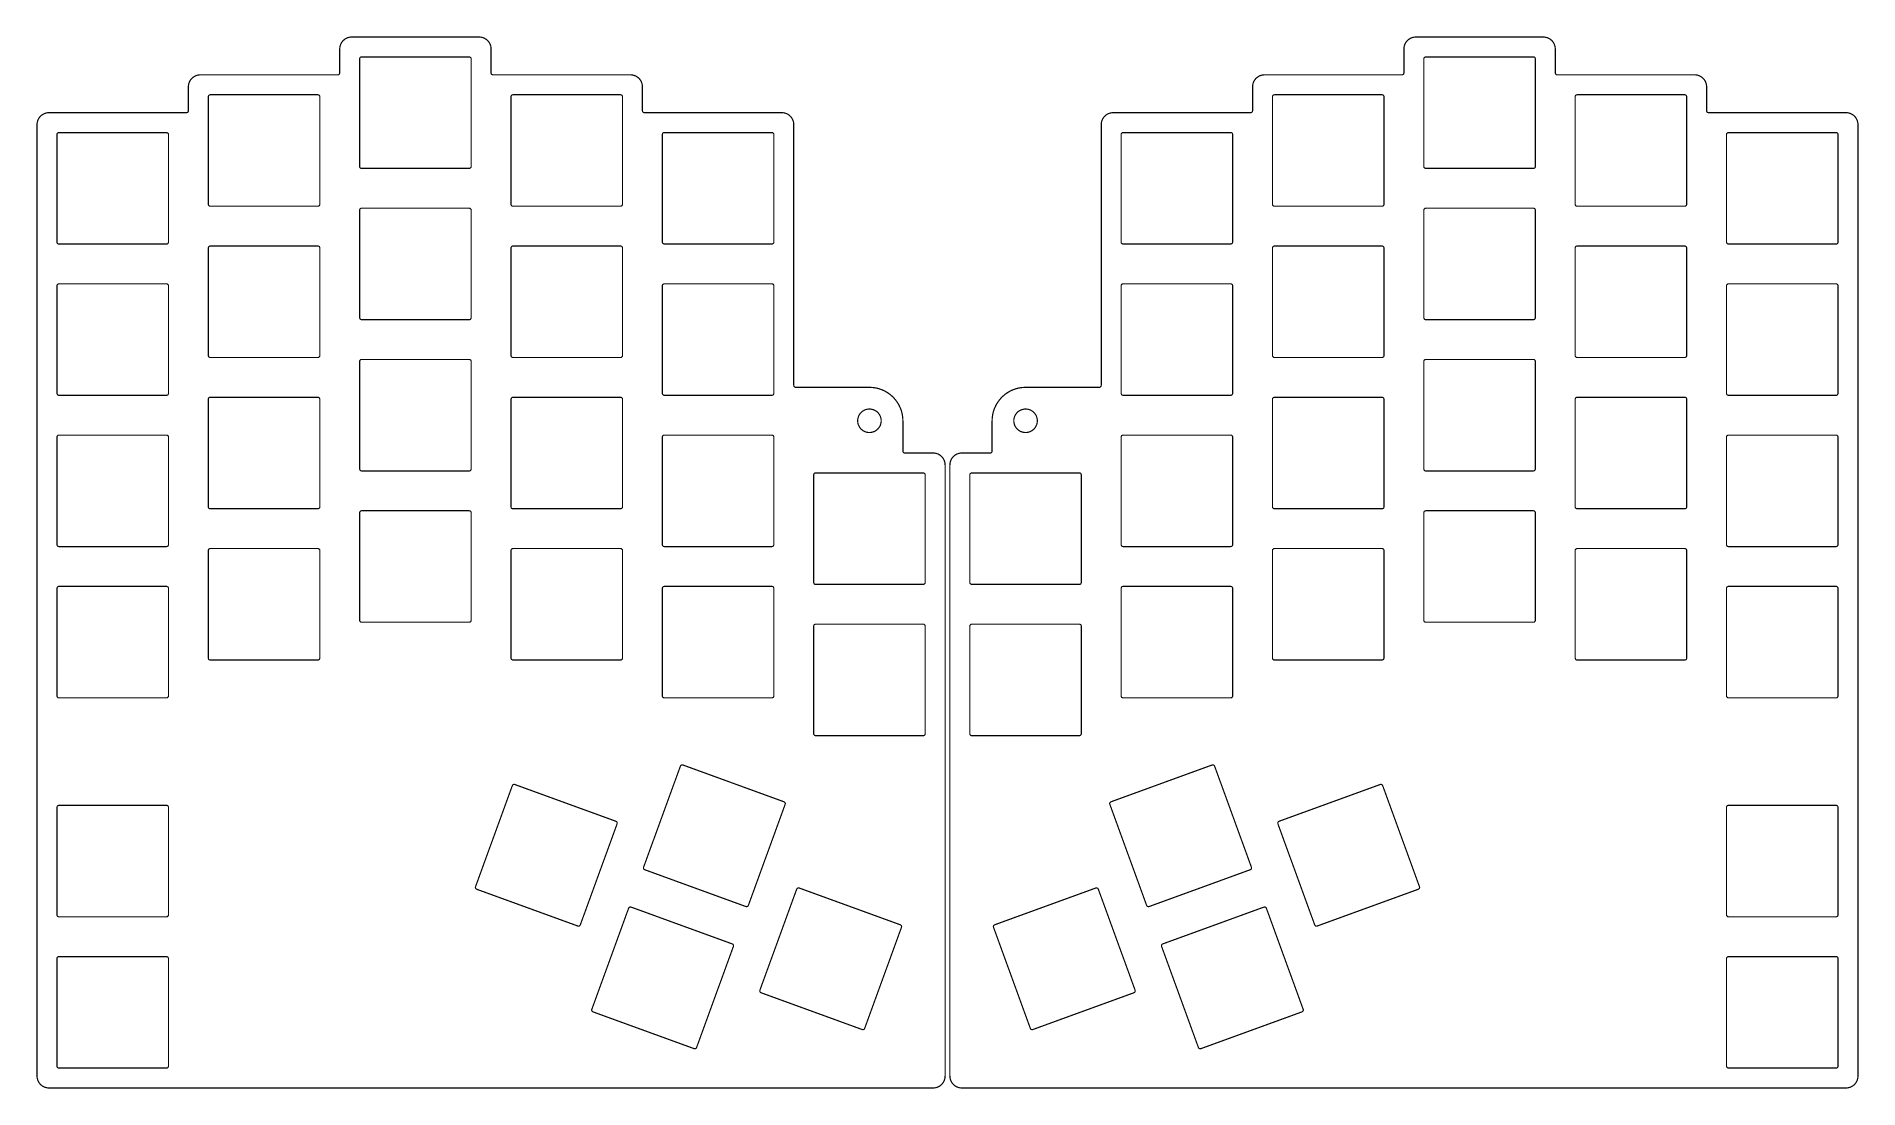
# Model space of a CAD drawing. Extents: x 1 to 229, y 1 to 133.
import ezdxf

# ---------------------------------------------------------------- set-up
doc = ezdxf.new("R2010")
doc.units = 0
doc.layers.add('114', color=1, linetype='CONTINUOUS')
doc.layers.add('115', color=1, linetype='CONTINUOUS')

msp = doc.modelspace()

# ---------------------------------------------------------------- linework, layer by layer
at = {"layer": '114'}
for points, const_width in [([(40.14, 132.59, 0.4142), (38.64, 131.09)], 0.1524), ([(38.6781, 131.09, 1), (38.6019, 131.09)], 0.0762), ([(38.6019, 131.09, 1), (38.6781, 131.09)], 0.0762), ([(40.14, 132.6281, 1), (40.14, 132.5519)], 0.0762), ([(40.14, 132.5519, 1), (40.14, 132.6281)], 0.0762), ([(57.64, 131.09, 0.4142), (56.14, 132.59)], 0.1524), ([(56.14, 132.6281, 1), (56.14, 132.5519)], 0.0762), ([(56.14, 132.5519, 1), (56.14, 132.6281)], 0.0762), ([(57.6781, 131.09, 1), (57.6019, 131.09)], 0.0762), ([(57.6019, 131.09, 1), (57.6781, 131.09)], 0.0762), ([(173.74, 132.59, 0.4142), (172.24, 131.09)], 0.1524), ([(172.2781, 131.09, 1), (172.2019, 131.09)], 0.0762), ([(172.2019, 131.09, 1), (172.2781, 131.09)], 0.0762), ([(173.74, 132.6281, 1), (173.74, 132.5519)], 0.0762), ([(173.74, 132.5519, 1), (173.74, 132.6281)], 0.0762), ([(191.24, 131.09, 0.4142), (189.74, 132.59)], 0.1524), ([(189.74, 132.6281, 1), (189.74, 132.5519)], 0.0762), ([(189.74, 132.5519, 1), (189.74, 132.6281)], 0.0762), ([(191.2781, 131.09, 1), (191.2019, 131.09)], 0.0762), ([(191.2019, 131.09, 1), (191.2781, 131.09)], 0.0762), ([(38.39, 127.84, 0.4142), (38.64, 128.09)], 0.1524), ([(38.6781, 128.09, 1), (38.6019, 128.09)], 0.0762), ([(38.6019, 128.09, 1), (38.6781, 128.09)], 0.0762), ([(57.64, 128.09, 0.4142), (57.89, 127.84)], 0.1524), ([(57.6781, 128.09, 1), (57.6019, 128.09)], 0.0762), ([(57.6019, 128.09, 1), (57.6781, 128.09)], 0.0762), ([(171.99, 127.84, 0.4142), (172.24, 128.09)], 0.1524), ([(172.2781, 128.09, 1), (172.2019, 128.09)], 0.0762), ([(172.2019, 128.09, 1), (172.2781, 128.09)], 0.0762), ([(191.24, 128.09, 0.4142), (191.49, 127.84)], 0.1524), ([(191.2781, 128.09, 1), (191.2019, 128.09)], 0.0762), ([(191.2019, 128.09, 1), (191.2781, 128.09)], 0.0762), ([(21.14, 127.84, 0.4142), (19.64, 126.34)], 0.1524), ([(19.6781, 126.34, 1), (19.6019, 126.34)], 0.0762), ([(19.6019, 126.34, 1), (19.6781, 126.34)], 0.0762), ([(21.14, 127.8781, 1), (21.14, 127.8019)], 0.0762), ([(21.14, 127.8019, 1), (21.14, 127.8781)], 0.0762), ([(38.39, 127.8781, 1), (38.39, 127.8019)], 0.0762), ([(38.39, 127.8019, 1), (38.39, 127.8781)], 0.0762), ([(57.89, 127.8781, 1), (57.89, 127.8019)], 0.0762), ([(57.89, 127.8019, 1), (57.89, 127.8781)], 0.0762), ([(76.64, 126.34, 0.4142), (75.14, 127.84)], 0.1524), ([(75.14, 127.8781, 1), (75.14, 127.8019)], 0.0762), ([(75.14, 127.8019, 1), (75.14, 127.8781)], 0.0762), ([(76.6781, 126.34, 1), (76.6019, 126.34)], 0.0762), ([(76.6019, 126.34, 1), (76.6781, 126.34)], 0.0762), ([(154.74, 127.84, 0.4142), (153.24, 126.34)], 0.1524), ([(153.2781, 126.34, 1), (153.2019, 126.34)], 0.0762), ([(153.2019, 126.34, 1), (153.2781, 126.34)], 0.0762), ([(154.74, 127.8781, 1), (154.74, 127.8019)], 0.0762), ([(154.74, 127.8019, 1), (154.74, 127.8781)], 0.0762), ([(171.99, 127.8781, 1), (171.99, 127.8019)], 0.0762), ([(171.99, 127.8019, 1), (171.99, 127.8781)], 0.0762), ([(191.49, 127.8781, 1), (191.49, 127.8019)], 0.0762), ([(191.49, 127.8019, 1), (191.49, 127.8781)], 0.0762), ([(210.24, 126.34, 0.4142), (208.74, 127.84)], 0.1524), ([(208.74, 127.8781, 1), (208.74, 127.8019)], 0.0762), ([(208.74, 127.8019, 1), (208.74, 127.8781)], 0.0762), ([(210.2781, 126.34, 1), (210.2019, 126.34)], 0.0762), ([(210.2019, 126.34, 1), (210.2781, 126.34)], 0.0762), ([(2.14, 123.09, 0.4142), (0.64, 121.59)], 0.1524), ([(0.6781, 121.59, 1), (0.6019, 121.59)], 0.0762), ([(0.6019, 121.59, 1), (0.6781, 121.59)], 0.0762), ([(2.14, 123.1281, 1), (2.14, 123.0519)], 0.0762), ([(2.14, 123.0519, 1), (2.14, 123.1281)], 0.0762), ([(19.39, 123.09, 0.4142), (19.64, 123.34)], 0.1524), ([(19.39, 123.1281, 1), (19.39, 123.0519)], 0.0762), ([(19.39, 123.0519, 1), (19.39, 123.1281)], 0.0762), ([(19.6781, 123.34, 1), (19.6019, 123.34)], 0.0762), ([(19.6019, 123.34, 1), (19.6781, 123.34)], 0.0762), ([(76.64, 123.34, 0.4142), (76.89, 123.09)], 0.1524), ([(76.6781, 123.34, 1), (76.6019, 123.34)], 0.0762), ([(76.6019, 123.34, 1), (76.6781, 123.34)], 0.0762), ([(76.89, 123.1281, 1), (76.89, 123.0519)], 0.0762), ([(76.89, 123.0519, 1), (76.89, 123.1281)], 0.0762), ([(95.64, 121.59, 0.4142), (94.14, 123.09)], 0.1524), ([(94.14, 123.1281, 1), (94.14, 123.0519)], 0.0762), ([(94.14, 123.0519, 1), (94.14, 123.1281)], 0.0762), ([(95.6781, 121.59, 1), (95.6019, 121.59)], 0.0762), ([(95.6019, 121.59, 1), (95.6781, 121.59)], 0.0762), ([(135.74, 123.09, 0.4142), (134.24, 121.59)], 0.1524), ([(134.2781, 121.59, 1), (134.2019, 121.59)], 0.0762), ([(134.2019, 121.59, 1), (134.2781, 121.59)], 0.0762), ([(135.74, 123.1281, 1), (135.74, 123.0519)], 0.0762), ([(135.74, 123.0519, 1), (135.74, 123.1281)], 0.0762), ([(152.99, 123.09, 0.4142), (153.24, 123.34)], 0.1524), ([(152.99, 123.1281, 1), (152.99, 123.0519)], 0.0762), ([(152.99, 123.0519, 1), (152.99, 123.1281)], 0.0762), ([(153.2781, 123.34, 1), (153.2019, 123.34)], 0.0762), ([(153.2019, 123.34, 1), (153.2781, 123.34)], 0.0762), ([(210.24, 123.34, 0.4142), (210.49, 123.09)], 0.1524), ([(210.2781, 123.34, 1), (210.2019, 123.34)], 0.0762), ([(210.2019, 123.34, 1), (210.2781, 123.34)], 0.0762), ([(210.49, 123.1281, 1), (210.49, 123.0519)], 0.0762), ([(210.49, 123.0519, 1), (210.49, 123.1281)], 0.0762), ([(229.24, 121.59, 0.4142), (227.74, 123.09)], 0.1524), ([(227.74, 123.1281, 1), (227.74, 123.0519)], 0.0762), ([(227.74, 123.0519, 1), (227.74, 123.1281)], 0.0762), ([(229.2781, 121.59, 1), (229.2019, 121.59)], 0.0762), ([(229.2019, 121.59, 1), (229.2781, 121.59)], 0.0762), ([(95.64, 88.84, 0.4142), (95.89, 88.59)], 0.1524), ([(95.6781, 88.84, 1), (95.6019, 88.84)], 0.0762), ([(95.6019, 88.84, 1), (95.6781, 88.84)], 0.0762), ([(95.89, 88.6281, 1), (95.89, 88.5519)], 0.0762), ([(95.89, 88.5519, 1), (95.89, 88.6281)], 0.0762), ([(109.34, 84.39, 0.4142), (105.14, 88.59)], 0.1524), ([(105.14, 88.6281, 1), (105.14, 88.5519)], 0.0762), ([(105.14, 88.5519, 1), (105.14, 88.6281)], 0.0762), ([(124.74, 88.59, 0.4142), (120.54, 84.39)], 0.1524), ([(124.74, 88.6281, 1), (124.74, 88.5519)], 0.0762), ([(124.74, 88.5519, 1), (124.74, 88.6281)], 0.0762), ([(133.99, 88.59, 0.4142), (134.24, 88.84)], 0.1524), ([(133.99, 88.6281, 1), (133.99, 88.5519)], 0.0762), ([(133.99, 88.5519, 1), (133.99, 88.6281)], 0.0762), ([(134.2781, 88.84, 1), (134.2019, 88.84)], 0.0762), ([(134.2019, 88.84, 1), (134.2781, 88.84)], 0.0762), ([(109.3781, 84.39, 1), (109.3019, 84.39)], 0.0762), ([(109.3019, 84.39, 1), (109.3781, 84.39)], 0.0762), ([(120.5781, 84.39, 1), (120.5019, 84.39)], 0.0762), ([(120.5019, 84.39, 1), (120.5781, 84.39)], 0.0762), ([(109.34, 80.59, 0.4142), (109.59, 80.34)], 0.1524), ([(109.3781, 80.59, 1), (109.3019, 80.59)], 0.0762), ([(109.3019, 80.59, 1), (109.3781, 80.59)], 0.0762), ([(109.59, 80.3781, 1), (109.59, 80.3019)], 0.0762), ([(109.59, 80.3019, 1), (109.59, 80.3781)], 0.0762), ([(114.64, 78.84, 0.4142), (113.14, 80.34)], 0.1524), ([(113.14, 80.3781, 1), (113.14, 80.3019)], 0.0762), ([(113.14, 80.3019, 1), (113.14, 80.3781)], 0.0762), ([(116.74, 80.34, 0.4142), (115.24, 78.84)], 0.1524), ([(116.74, 80.3781, 1), (116.74, 80.3019)], 0.0762), ([(116.74, 80.3019, 1), (116.74, 80.3781)], 0.0762), ([(120.29, 80.34, 0.4142), (120.54, 80.59)], 0.1524), ([(120.29, 80.3781, 1), (120.29, 80.3019)], 0.0762), ([(120.29, 80.3019, 1), (120.29, 80.3781)], 0.0762), ([(120.5781, 80.59, 1), (120.5019, 80.59)], 0.0762), ([(120.5019, 80.59, 1), (120.5781, 80.59)], 0.0762), ([(114.6781, 78.84, 1), (114.6019, 78.84)], 0.0762), ([(114.6019, 78.84, 1), (114.6781, 78.84)], 0.0762), ([(115.2781, 78.84, 1), (115.2019, 78.84)], 0.0762), ([(115.2019, 78.84, 1), (115.2781, 78.84)], 0.0762), ([(0.64, 2.09, 0.4142), (2.14, 0.59)], 0.1524), ([(0.6781, 2.09, 1), (0.6019, 2.09)], 0.0762), ([(0.6019, 2.09, 1), (0.6781, 2.09)], 0.0762), ([(2.14, 0.6281, 1), (2.14, 0.5519)], 0.0762), ([(2.14, 0.5519, 1), (2.14, 0.6281)], 0.0762), ([(113.14, 0.59, 0.4142), (114.64, 2.09)], 0.1524), ([(113.14, 0.6281, 1), (113.14, 0.5519)], 0.0762), ([(113.14, 0.5519, 1), (113.14, 0.6281)], 0.0762), ([(114.6781, 2.09, 1), (114.6019, 2.09)], 0.0762), ([(114.6019, 2.09, 1), (114.6781, 2.09)], 0.0762), ([(115.24, 2.09, 0.4142), (116.74, 0.59)], 0.1524), ([(115.2781, 2.09, 1), (115.2019, 2.09)], 0.0762), ([(115.2019, 2.09, 1), (115.2781, 2.09)], 0.0762), ([(116.74, 0.6281, 1), (116.74, 0.5519)], 0.0762), ([(116.74, 0.5519, 1), (116.74, 0.6281)], 0.0762), ([(227.74, 0.59, 0.4142), (229.24, 2.09)], 0.1524), ([(227.74, 0.6281, 1), (227.74, 0.5519)], 0.0762), ([(227.74, 0.5519, 1), (227.74, 0.6281)], 0.0762), ([(229.2781, 2.09, 1), (229.2019, 2.09)], 0.0762), ([(229.2019, 2.09, 1), (229.2781, 2.09)], 0.0762)]:
    msp.add_lwpolyline(points, format="xyb", dxfattribs=dict(at, const_width=const_width))
at = {"layer": '114', "const_width": 0.1524}
for points in [[(38.64, 128.09), (38.64, 131.09)], [(40.14, 132.59), (56.14, 132.59)], [(57.64, 131.09), (57.64, 128.09)], [(172.24, 131.09), (172.24, 128.09)], [(189.74, 132.59), (173.74, 132.59)], [(191.24, 128.09), (191.24, 131.09)], [(19.64, 123.34), (19.64, 126.34)], [(21.14, 127.84), (38.39, 127.84)], [(57.89, 127.84), (75.14, 127.84)], [(76.64, 126.34), (76.64, 123.34)], [(153.24, 126.34), (153.24, 123.34)], [(171.99, 127.84), (154.74, 127.84)], [(208.74, 127.84), (191.49, 127.84)], [(210.24, 123.34), (210.24, 126.34)], [(0.64, 2.09), (0.64, 121.59)], [(2.14, 123.09), (19.39, 123.09)], [(76.89, 123.09), (94.14, 123.09)], [(95.64, 121.59), (95.64, 88.84)], [(134.24, 121.59), (134.24, 88.84)], [(152.99, 123.09), (135.74, 123.09)], [(227.74, 123.09), (210.49, 123.09)], [(229.24, 2.09), (229.24, 121.59)], [(95.89, 88.59), (105.14, 88.59)], [(133.99, 88.59), (124.74, 88.59)], [(109.34, 80.59), (109.34, 84.39)], [(120.54, 80.59), (120.54, 84.39)], [(113.14, 80.34), (109.59, 80.34)], [(116.74, 80.34), (120.29, 80.34)], [(114.64, 78.84), (114.64, 2.09)], [(115.24, 78.84), (115.24, 2.09)], [(113.14, 0.59), (2.14, 0.59)], [(116.74, 0.59), (227.74, 0.59)]]:
    msp.add_lwpolyline(points, dxfattribs=at)
at = {"layer": '115'}
for points, const_width in [([(41.39, 130.09, 0.4142), (41.14, 129.84)], 0.15), ([(41.1775, 129.84, 1), (41.1025, 129.84)], 0.075), ([(41.1025, 129.84, 1), (41.1775, 129.84)], 0.075), ([(41.39, 130.1275, 1), (41.39, 130.0525)], 0.075), ([(41.39, 130.0525, 1), (41.39, 130.1275)], 0.075), ([(55.14, 129.84, 0.4142), (54.89, 130.09)], 0.15), ([(54.89, 130.1275, 1), (54.89, 130.0525)], 0.075), ([(54.89, 130.0525, 1), (54.89, 130.1275)], 0.075), ([(55.1775, 129.84, 1), (55.1025, 129.84)], 0.075), ([(55.1025, 129.84, 1), (55.1775, 129.84)], 0.075), ([(174.99, 130.09, 0.4142), (174.74, 129.84)], 0.15), ([(174.7775, 129.84, 1), (174.7025, 129.84)], 0.075), ([(174.7025, 129.84, 1), (174.7775, 129.84)], 0.075), ([(174.99, 130.1275, 1), (174.99, 130.0525)], 0.075), ([(174.99, 130.0525, 1), (174.99, 130.1275)], 0.075), ([(188.74, 129.84, 0.4142), (188.49, 130.09)], 0.15), ([(188.49, 130.1275, 1), (188.49, 130.0525)], 0.075), ([(188.49, 130.0525, 1), (188.49, 130.1275)], 0.075), ([(188.7775, 129.84, 1), (188.7025, 129.84)], 0.075), ([(188.7025, 129.84, 1), (188.7775, 129.84)], 0.075), ([(22.39, 125.34, 0.4142), (22.14, 125.09)], 0.15), ([(22.1775, 125.09, 1), (22.1025, 125.09)], 0.075), ([(22.1025, 125.09, 1), (22.1775, 125.09)], 0.075), ([(22.39, 125.3775, 1), (22.39, 125.3025)], 0.075), ([(22.39, 125.3025, 1), (22.39, 125.3775)], 0.075), ([(36.14, 125.09, 0.4142), (35.89, 125.34)], 0.15), ([(35.89, 125.3775, 1), (35.89, 125.3025)], 0.075), ([(35.89, 125.3025, 1), (35.89, 125.3775)], 0.075), ([(36.1775, 125.09, 1), (36.1025, 125.09)], 0.075), ([(36.1025, 125.09, 1), (36.1775, 125.09)], 0.075), ([(60.39, 125.34, 0.4142), (60.14, 125.09)], 0.15), ([(60.1775, 125.09, 1), (60.1025, 125.09)], 0.075), ([(60.1025, 125.09, 1), (60.1775, 125.09)], 0.075), ([(60.39, 125.3775, 1), (60.39, 125.3025)], 0.075), ([(60.39, 125.3025, 1), (60.39, 125.3775)], 0.075), ([(74.14, 125.09, 0.4142), (73.89, 125.34)], 0.15), ([(73.89, 125.3775, 1), (73.89, 125.3025)], 0.075), ([(73.89, 125.3025, 1), (73.89, 125.3775)], 0.075), ([(74.1775, 125.09, 1), (74.1025, 125.09)], 0.075), ([(74.1025, 125.09, 1), (74.1775, 125.09)], 0.075), ([(155.99, 125.34, 0.4142), (155.74, 125.09)], 0.15), ([(155.7775, 125.09, 1), (155.7025, 125.09)], 0.075), ([(155.7025, 125.09, 1), (155.7775, 125.09)], 0.075), ([(155.99, 125.3775, 1), (155.99, 125.3025)], 0.075), ([(155.99, 125.3025, 1), (155.99, 125.3775)], 0.075), ([(169.74, 125.09, 0.4142), (169.49, 125.34)], 0.15), ([(169.49, 125.3775, 1), (169.49, 125.3025)], 0.075), ([(169.49, 125.3025, 1), (169.49, 125.3775)], 0.075), ([(169.7775, 125.09, 1), (169.7025, 125.09)], 0.075), ([(169.7025, 125.09, 1), (169.7775, 125.09)], 0.075), ([(193.99, 125.34, 0.4142), (193.74, 125.09)], 0.15), ([(193.7775, 125.09, 1), (193.7025, 125.09)], 0.075), ([(193.7025, 125.09, 1), (193.7775, 125.09)], 0.075), ([(193.99, 125.3775, 1), (193.99, 125.3025)], 0.075), ([(193.99, 125.3025, 1), (193.99, 125.3775)], 0.075), ([(207.74, 125.09, 0.4142), (207.49, 125.34)], 0.15), ([(207.49, 125.3775, 1), (207.49, 125.3025)], 0.075), ([(207.49, 125.3025, 1), (207.49, 125.3775)], 0.075), ([(207.7775, 125.09, 1), (207.7025, 125.09)], 0.075), ([(207.7025, 125.09, 1), (207.7775, 125.09)], 0.075), ([(3.39, 120.59, 0.4142), (3.14, 120.34)], 0.15), ([(3.1775, 120.34, 1), (3.1025, 120.34)], 0.075), ([(3.1025, 120.34, 1), (3.1775, 120.34)], 0.075), ([(3.39, 120.6275, 1), (3.39, 120.5525)], 0.075), ([(3.39, 120.5525, 1), (3.39, 120.6275)], 0.075), ([(17.14, 120.34, 0.4142), (16.89, 120.59)], 0.15), ([(16.89, 120.6275, 1), (16.89, 120.5525)], 0.075), ([(16.89, 120.5525, 1), (16.89, 120.6275)], 0.075), ([(17.1775, 120.34, 1), (17.1025, 120.34)], 0.075), ([(17.1025, 120.34, 1), (17.1775, 120.34)], 0.075), ([(79.39, 120.59, 0.4142), (79.14, 120.34)], 0.15), ([(79.1775, 120.34, 1), (79.1025, 120.34)], 0.075), ([(79.1025, 120.34, 1), (79.1775, 120.34)], 0.075), ([(79.39, 120.6275, 1), (79.39, 120.5525)], 0.075), ([(79.39, 120.5525, 1), (79.39, 120.6275)], 0.075), ([(93.14, 120.34, 0.4142), (92.89, 120.59)], 0.15), ([(92.89, 120.6275, 1), (92.89, 120.5525)], 0.075), ([(92.89, 120.5525, 1), (92.89, 120.6275)], 0.075), ([(93.1775, 120.34, 1), (93.1025, 120.34)], 0.075), ([(93.1025, 120.34, 1), (93.1775, 120.34)], 0.075), ([(136.99, 120.59, 0.4142), (136.74, 120.34)], 0.15), ([(136.7775, 120.34, 1), (136.7025, 120.34)], 0.075), ([(136.7025, 120.34, 1), (136.7775, 120.34)], 0.075), ([(136.99, 120.6275, 1), (136.99, 120.5525)], 0.075), ([(136.99, 120.5525, 1), (136.99, 120.6275)], 0.075), ([(150.74, 120.34, 0.4142), (150.49, 120.59)], 0.15), ([(150.49, 120.6275, 1), (150.49, 120.5525)], 0.075), ([(150.49, 120.5525, 1), (150.49, 120.6275)], 0.075), ([(150.7775, 120.34, 1), (150.7025, 120.34)], 0.075), ([(150.7025, 120.34, 1), (150.7775, 120.34)], 0.075), ([(212.99, 120.59, 0.4142), (212.74, 120.34)], 0.15), ([(212.7775, 120.34, 1), (212.7025, 120.34)], 0.075), ([(212.7025, 120.34, 1), (212.7775, 120.34)], 0.075), ([(212.99, 120.6275, 1), (212.99, 120.5525)], 0.075), ([(212.99, 120.5525, 1), (212.99, 120.6275)], 0.075), ([(226.74, 120.34, 0.4142), (226.49, 120.59)], 0.15), ([(226.49, 120.6275, 1), (226.49, 120.5525)], 0.075), ([(226.49, 120.5525, 1), (226.49, 120.6275)], 0.075), ([(226.7775, 120.34, 1), (226.7025, 120.34)], 0.075), ([(226.7025, 120.34, 1), (226.7775, 120.34)], 0.075), ([(41.14, 116.34, 0.4142), (41.39, 116.09)], 0.15), ([(41.1775, 116.34, 1), (41.1025, 116.34)], 0.075), ([(41.1025, 116.34, 1), (41.1775, 116.34)], 0.075), ([(41.39, 116.1275, 1), (41.39, 116.0525)], 0.075), ([(41.39, 116.0525, 1), (41.39, 116.1275)], 0.075), ([(54.89, 116.09, 0.4142), (55.14, 116.34)], 0.15), ([(54.89, 116.1275, 1), (54.89, 116.0525)], 0.075), ([(54.89, 116.0525, 1), (54.89, 116.1275)], 0.075), ([(55.1775, 116.34, 1), (55.1025, 116.34)], 0.075), ([(55.1025, 116.34, 1), (55.1775, 116.34)], 0.075), ([(174.74, 116.34, 0.4142), (174.99, 116.09)], 0.15), ([(174.7775, 116.34, 1), (174.7025, 116.34)], 0.075), ([(174.7025, 116.34, 1), (174.7775, 116.34)], 0.075), ([(174.99, 116.1275, 1), (174.99, 116.0525)], 0.075), ([(174.99, 116.0525, 1), (174.99, 116.1275)], 0.075), ([(188.49, 116.09, 0.4142), (188.74, 116.34)], 0.15), ([(188.49, 116.1275, 1), (188.49, 116.0525)], 0.075), ([(188.49, 116.0525, 1), (188.49, 116.1275)], 0.075), ([(188.7775, 116.34, 1), (188.7025, 116.34)], 0.075), ([(188.7025, 116.34, 1), (188.7775, 116.34)], 0.075), ([(22.14, 111.59, 0.4142), (22.39, 111.34)], 0.15), ([(22.1775, 111.59, 1), (22.1025, 111.59)], 0.075), ([(22.1025, 111.59, 1), (22.1775, 111.59)], 0.075), ([(22.39, 111.3775, 1), (22.39, 111.3025)], 0.075), ([(22.39, 111.3025, 1), (22.39, 111.3775)], 0.075), ([(35.89, 111.34, 0.4142), (36.14, 111.59)], 0.15), ([(35.89, 111.3775, 1), (35.89, 111.3025)], 0.075), ([(35.89, 111.3025, 1), (35.89, 111.3775)], 0.075), ([(36.1775, 111.59, 1), (36.1025, 111.59)], 0.075), ([(36.1025, 111.59, 1), (36.1775, 111.59)], 0.075), ([(41.39, 111.09, 0.4142), (41.14, 110.84)], 0.15), ([(41.1775, 110.84, 1), (41.1025, 110.84)], 0.075), ([(41.1025, 110.84, 1), (41.1775, 110.84)], 0.075), ([(41.39, 111.1275, 1), (41.39, 111.0525)], 0.075), ([(41.39, 111.0525, 1), (41.39, 111.1275)], 0.075), ([(55.14, 110.84, 0.4142), (54.89, 111.09)], 0.15), ([(54.89, 111.1275, 1), (54.89, 111.0525)], 0.075), ([(54.89, 111.0525, 1), (54.89, 111.1275)], 0.075), ([(55.1775, 110.84, 1), (55.1025, 110.84)], 0.075), ([(55.1025, 110.84, 1), (55.1775, 110.84)], 0.075), ([(60.14, 111.59, 0.4142), (60.39, 111.34)], 0.15), ([(60.1775, 111.59, 1), (60.1025, 111.59)], 0.075), ([(60.1025, 111.59, 1), (60.1775, 111.59)], 0.075), ([(60.39, 111.3775, 1), (60.39, 111.3025)], 0.075), ([(60.39, 111.3025, 1), (60.39, 111.3775)], 0.075), ([(73.89, 111.34, 0.4142), (74.14, 111.59)], 0.15), ([(73.89, 111.3775, 1), (73.89, 111.3025)], 0.075), ([(73.89, 111.3025, 1), (73.89, 111.3775)], 0.075), ([(74.1775, 111.59, 1), (74.1025, 111.59)], 0.075), ([(74.1025, 111.59, 1), (74.1775, 111.59)], 0.075), ([(155.74, 111.59, 0.4142), (155.99, 111.34)], 0.15), ([(155.7775, 111.59, 1), (155.7025, 111.59)], 0.075), ([(155.7025, 111.59, 1), (155.7775, 111.59)], 0.075), ([(155.99, 111.3775, 1), (155.99, 111.3025)], 0.075), ([(155.99, 111.3025, 1), (155.99, 111.3775)], 0.075), ([(169.49, 111.34, 0.4142), (169.74, 111.59)], 0.15), ([(169.49, 111.3775, 1), (169.49, 111.3025)], 0.075), ([(169.49, 111.3025, 1), (169.49, 111.3775)], 0.075), ([(169.7775, 111.59, 1), (169.7025, 111.59)], 0.075), ([(169.7025, 111.59, 1), (169.7775, 111.59)], 0.075), ([(174.99, 111.09, 0.4142), (174.74, 110.84)], 0.15), ([(174.7775, 110.84, 1), (174.7025, 110.84)], 0.075), ([(174.7025, 110.84, 1), (174.7775, 110.84)], 0.075), ([(174.99, 111.1275, 1), (174.99, 111.0525)], 0.075), ([(174.99, 111.0525, 1), (174.99, 111.1275)], 0.075), ([(188.74, 110.84, 0.4142), (188.49, 111.09)], 0.15), ([(188.49, 111.1275, 1), (188.49, 111.0525)], 0.075), ([(188.49, 111.0525, 1), (188.49, 111.1275)], 0.075), ([(188.7775, 110.84, 1), (188.7025, 110.84)], 0.075), ([(188.7025, 110.84, 1), (188.7775, 110.84)], 0.075), ([(193.74, 111.59, 0.4142), (193.99, 111.34)], 0.15), ([(193.7775, 111.59, 1), (193.7025, 111.59)], 0.075), ([(193.7025, 111.59, 1), (193.7775, 111.59)], 0.075), ([(193.99, 111.3775, 1), (193.99, 111.3025)], 0.075), ([(193.99, 111.3025, 1), (193.99, 111.3775)], 0.075), ([(207.49, 111.34, 0.4142), (207.74, 111.59)], 0.15), ([(207.49, 111.3775, 1), (207.49, 111.3025)], 0.075), ([(207.49, 111.3025, 1), (207.49, 111.3775)], 0.075), ([(207.7775, 111.59, 1), (207.7025, 111.59)], 0.075), ([(207.7025, 111.59, 1), (207.7775, 111.59)], 0.075), ([(3.14, 106.84, 0.4142), (3.39, 106.59)], 0.15), ([(3.1775, 106.84, 1), (3.1025, 106.84)], 0.075), ([(3.1025, 106.84, 1), (3.1775, 106.84)], 0.075), ([(3.39, 106.6275, 1), (3.39, 106.5525)], 0.075), ([(3.39, 106.5525, 1), (3.39, 106.6275)], 0.075), ([(16.89, 106.59, 0.4142), (17.14, 106.84)], 0.15), ([(16.89, 106.6275, 1), (16.89, 106.5525)], 0.075), ([(16.89, 106.5525, 1), (16.89, 106.6275)], 0.075), ([(17.1775, 106.84, 1), (17.1025, 106.84)], 0.075), ([(17.1025, 106.84, 1), (17.1775, 106.84)], 0.075), ([(22.39, 106.34, 0.4142), (22.14, 106.09)], 0.15), ([(22.1775, 106.09, 1), (22.1025, 106.09)], 0.075), ([(22.1025, 106.09, 1), (22.1775, 106.09)], 0.075), ([(22.39, 106.3775, 1), (22.39, 106.3025)], 0.075), ([(22.39, 106.3025, 1), (22.39, 106.3775)], 0.075), ([(36.14, 106.09, 0.4142), (35.89, 106.34)], 0.15), ([(35.89, 106.3775, 1), (35.89, 106.3025)], 0.075), ([(35.89, 106.3025, 1), (35.89, 106.3775)], 0.075), ([(36.1775, 106.09, 1), (36.1025, 106.09)], 0.075), ([(36.1025, 106.09, 1), (36.1775, 106.09)], 0.075), ([(60.39, 106.34, 0.4142), (60.14, 106.09)], 0.15), ([(60.1775, 106.09, 1), (60.1025, 106.09)], 0.075), ([(60.1025, 106.09, 1), (60.1775, 106.09)], 0.075), ([(60.39, 106.3775, 1), (60.39, 106.3025)], 0.075), ([(60.39, 106.3025, 1), (60.39, 106.3775)], 0.075), ([(74.14, 106.09, 0.4142), (73.89, 106.34)], 0.15), ([(73.89, 106.3775, 1), (73.89, 106.3025)], 0.075), ([(73.89, 106.3025, 1), (73.89, 106.3775)], 0.075), ([(74.1775, 106.09, 1), (74.1025, 106.09)], 0.075), ([(74.1025, 106.09, 1), (74.1775, 106.09)], 0.075), ([(79.14, 106.84, 0.4142), (79.39, 106.59)], 0.15), ([(79.1775, 106.84, 1), (79.1025, 106.84)], 0.075), ([(79.1025, 106.84, 1), (79.1775, 106.84)], 0.075), ([(79.39, 106.6275, 1), (79.39, 106.5525)], 0.075), ([(79.39, 106.5525, 1), (79.39, 106.6275)], 0.075), ([(92.89, 106.59, 0.4142), (93.14, 106.84)], 0.15), ([(92.89, 106.6275, 1), (92.89, 106.5525)], 0.075), ([(92.89, 106.5525, 1), (92.89, 106.6275)], 0.075), ([(93.1775, 106.84, 1), (93.1025, 106.84)], 0.075), ([(93.1025, 106.84, 1), (93.1775, 106.84)], 0.075), ([(136.74, 106.84, 0.4142), (136.99, 106.59)], 0.15), ([(136.7775, 106.84, 1), (136.7025, 106.84)], 0.075), ([(136.7025, 106.84, 1), (136.7775, 106.84)], 0.075), ([(136.99, 106.6275, 1), (136.99, 106.5525)], 0.075), ([(136.99, 106.5525, 1), (136.99, 106.6275)], 0.075), ([(150.49, 106.59, 0.4142), (150.74, 106.84)], 0.15), ([(150.49, 106.6275, 1), (150.49, 106.5525)], 0.075), ([(150.49, 106.5525, 1), (150.49, 106.6275)], 0.075), ([(150.7775, 106.84, 1), (150.7025, 106.84)], 0.075), ([(150.7025, 106.84, 1), (150.7775, 106.84)], 0.075), ([(155.99, 106.34, 0.4142), (155.74, 106.09)], 0.15), ([(155.7775, 106.09, 1), (155.7025, 106.09)], 0.075), ([(155.7025, 106.09, 1), (155.7775, 106.09)], 0.075), ([(155.99, 106.3775, 1), (155.99, 106.3025)], 0.075), ([(155.99, 106.3025, 1), (155.99, 106.3775)], 0.075), ([(169.74, 106.09, 0.4142), (169.49, 106.34)], 0.15), ([(169.49, 106.3775, 1), (169.49, 106.3025)], 0.075), ([(169.49, 106.3025, 1), (169.49, 106.3775)], 0.075), ([(169.7775, 106.09, 1), (169.7025, 106.09)], 0.075), ([(169.7025, 106.09, 1), (169.7775, 106.09)], 0.075), ([(193.99, 106.34, 0.4142), (193.74, 106.09)], 0.15), ([(193.7775, 106.09, 1), (193.7025, 106.09)], 0.075), ([(193.7025, 106.09, 1), (193.7775, 106.09)], 0.075), ([(193.99, 106.3775, 1), (193.99, 106.3025)], 0.075), ([(193.99, 106.3025, 1), (193.99, 106.3775)], 0.075), ([(207.74, 106.09, 0.4142), (207.49, 106.34)], 0.15), ([(207.49, 106.3775, 1), (207.49, 106.3025)], 0.075), ([(207.49, 106.3025, 1), (207.49, 106.3775)], 0.075), ([(207.7775, 106.09, 1), (207.7025, 106.09)], 0.075), ([(207.7025, 106.09, 1), (207.7775, 106.09)], 0.075), ([(212.74, 106.84, 0.4142), (212.99, 106.59)], 0.15), ([(212.7775, 106.84, 1), (212.7025, 106.84)], 0.075), ([(212.7025, 106.84, 1), (212.7775, 106.84)], 0.075), ([(212.99, 106.6275, 1), (212.99, 106.5525)], 0.075), ([(212.99, 106.5525, 1), (212.99, 106.6275)], 0.075), ([(226.49, 106.59, 0.4142), (226.74, 106.84)], 0.15), ([(226.49, 106.6275, 1), (226.49, 106.5525)], 0.075), ([(226.49, 106.5525, 1), (226.49, 106.6275)], 0.075), ([(226.7775, 106.84, 1), (226.7025, 106.84)], 0.075), ([(226.7025, 106.84, 1), (226.7775, 106.84)], 0.075), ([(3.39, 101.59, 0.4142), (3.14, 101.34)], 0.15), ([(3.1775, 101.34, 1), (3.1025, 101.34)], 0.075), ([(3.1025, 101.34, 1), (3.1775, 101.34)], 0.075), ([(3.39, 101.6275, 1), (3.39, 101.5525)], 0.075), ([(3.39, 101.5525, 1), (3.39, 101.6275)], 0.075), ([(17.14, 101.34, 0.4142), (16.89, 101.59)], 0.15), ([(16.89, 101.6275, 1), (16.89, 101.5525)], 0.075), ([(16.89, 101.5525, 1), (16.89, 101.6275)], 0.075), ([(17.1775, 101.34, 1), (17.1025, 101.34)], 0.075), ([(17.1025, 101.34, 1), (17.1775, 101.34)], 0.075), ([(79.39, 101.59, 0.4142), (79.14, 101.34)], 0.15), ([(79.1775, 101.34, 1), (79.1025, 101.34)], 0.075), ([(79.1025, 101.34, 1), (79.1775, 101.34)], 0.075), ([(79.39, 101.6275, 1), (79.39, 101.5525)], 0.075), ([(79.39, 101.5525, 1), (79.39, 101.6275)], 0.075), ([(93.14, 101.34, 0.4142), (92.89, 101.59)], 0.15), ([(92.89, 101.6275, 1), (92.89, 101.5525)], 0.075), ([(92.89, 101.5525, 1), (92.89, 101.6275)], 0.075), ([(93.1775, 101.34, 1), (93.1025, 101.34)], 0.075), ([(93.1025, 101.34, 1), (93.1775, 101.34)], 0.075), ([(136.99, 101.59, 0.4142), (136.74, 101.34)], 0.15), ([(136.7775, 101.34, 1), (136.7025, 101.34)], 0.075), ([(136.7025, 101.34, 1), (136.7775, 101.34)], 0.075), ([(136.99, 101.6275, 1), (136.99, 101.5525)], 0.075), ([(136.99, 101.5525, 1), (136.99, 101.6275)], 0.075), ([(150.74, 101.34, 0.4142), (150.49, 101.59)], 0.15), ([(150.49, 101.6275, 1), (150.49, 101.5525)], 0.075), ([(150.49, 101.5525, 1), (150.49, 101.6275)], 0.075), ([(150.7775, 101.34, 1), (150.7025, 101.34)], 0.075), ([(150.7025, 101.34, 1), (150.7775, 101.34)], 0.075), ([(212.99, 101.59, 0.4142), (212.74, 101.34)], 0.15), ([(212.7775, 101.34, 1), (212.7025, 101.34)], 0.075), ([(212.7025, 101.34, 1), (212.7775, 101.34)], 0.075), ([(212.99, 101.6275, 1), (212.99, 101.5525)], 0.075), ([(212.99, 101.5525, 1), (212.99, 101.6275)], 0.075), ([(226.74, 101.34, 0.4142), (226.49, 101.59)], 0.15), ([(226.49, 101.6275, 1), (226.49, 101.5525)], 0.075), ([(226.49, 101.5525, 1), (226.49, 101.6275)], 0.075), ([(226.7775, 101.34, 1), (226.7025, 101.34)], 0.075), ([(226.7025, 101.34, 1), (226.7775, 101.34)], 0.075), ([(41.14, 97.34, 0.4142), (41.39, 97.09)], 0.15), ([(41.1775, 97.34, 1), (41.1025, 97.34)], 0.075), ([(41.1025, 97.34, 1), (41.1775, 97.34)], 0.075), ([(41.39, 97.1275, 1), (41.39, 97.0525)], 0.075), ([(41.39, 97.0525, 1), (41.39, 97.1275)], 0.075), ([(54.89, 97.09, 0.4142), (55.14, 97.34)], 0.15), ([(54.89, 97.1275, 1), (54.89, 97.0525)], 0.075), ([(54.89, 97.0525, 1), (54.89, 97.1275)], 0.075), ([(55.1775, 97.34, 1), (55.1025, 97.34)], 0.075), ([(55.1025, 97.34, 1), (55.1775, 97.34)], 0.075), ([(174.74, 97.34, 0.4142), (174.99, 97.09)], 0.15), ([(174.7775, 97.34, 1), (174.7025, 97.34)], 0.075), ([(174.7025, 97.34, 1), (174.7775, 97.34)], 0.075), ([(174.99, 97.1275, 1), (174.99, 97.0525)], 0.075), ([(174.99, 97.0525, 1), (174.99, 97.1275)], 0.075), ([(188.49, 97.09, 0.4142), (188.74, 97.34)], 0.15), ([(188.49, 97.1275, 1), (188.49, 97.0525)], 0.075), ([(188.49, 97.0525, 1), (188.49, 97.1275)], 0.075), ([(188.7775, 97.34, 1), (188.7025, 97.34)], 0.075), ([(188.7025, 97.34, 1), (188.7775, 97.34)], 0.075), ([(22.14, 92.59, 0.4142), (22.39, 92.34)], 0.15), ([(22.1775, 92.59, 1), (22.1025, 92.59)], 0.075), ([(22.1025, 92.59, 1), (22.1775, 92.59)], 0.075), ([(22.39, 92.3775, 1), (22.39, 92.3025)], 0.075), ([(22.39, 92.3025, 1), (22.39, 92.3775)], 0.075), ([(35.89, 92.34, 0.4142), (36.14, 92.59)], 0.15), ([(35.89, 92.3775, 1), (35.89, 92.3025)], 0.075), ([(35.89, 92.3025, 1), (35.89, 92.3775)], 0.075), ([(36.1775, 92.59, 1), (36.1025, 92.59)], 0.075), ([(36.1025, 92.59, 1), (36.1775, 92.59)], 0.075), ([(41.39, 92.09, 0.4142), (41.14, 91.84)], 0.15), ([(41.1775, 91.84, 1), (41.1025, 91.84)], 0.075), ([(41.1025, 91.84, 1), (41.1775, 91.84)], 0.075), ([(41.39, 92.1275, 1), (41.39, 92.0525)], 0.075), ([(41.39, 92.0525, 1), (41.39, 92.1275)], 0.075), ([(55.14, 91.84, 0.4142), (54.89, 92.09)], 0.15), ([(54.89, 92.1275, 1), (54.89, 92.0525)], 0.075), ([(54.89, 92.0525, 1), (54.89, 92.1275)], 0.075), ([(55.1775, 91.84, 1), (55.1025, 91.84)], 0.075), ([(55.1025, 91.84, 1), (55.1775, 91.84)], 0.075), ([(60.14, 92.59, 0.4142), (60.39, 92.34)], 0.15), ([(60.1775, 92.59, 1), (60.1025, 92.59)], 0.075), ([(60.1025, 92.59, 1), (60.1775, 92.59)], 0.075), ([(60.39, 92.3775, 1), (60.39, 92.3025)], 0.075), ([(60.39, 92.3025, 1), (60.39, 92.3775)], 0.075), ([(73.89, 92.34, 0.4142), (74.14, 92.59)], 0.15), ([(73.89, 92.3775, 1), (73.89, 92.3025)], 0.075), ([(73.89, 92.3025, 1), (73.89, 92.3775)], 0.075), ([(74.1775, 92.59, 1), (74.1025, 92.59)], 0.075), ([(74.1025, 92.59, 1), (74.1775, 92.59)], 0.075), ([(155.74, 92.59, 0.4142), (155.99, 92.34)], 0.15), ([(155.7775, 92.59, 1), (155.7025, 92.59)], 0.075), ([(155.7025, 92.59, 1), (155.7775, 92.59)], 0.075), ([(155.99, 92.3775, 1), (155.99, 92.3025)], 0.075), ([(155.99, 92.3025, 1), (155.99, 92.3775)], 0.075), ([(169.49, 92.34, 0.4142), (169.74, 92.59)], 0.15), ([(169.49, 92.3775, 1), (169.49, 92.3025)], 0.075), ([(169.49, 92.3025, 1), (169.49, 92.3775)], 0.075), ([(169.7775, 92.59, 1), (169.7025, 92.59)], 0.075), ([(169.7025, 92.59, 1), (169.7775, 92.59)], 0.075), ([(174.99, 92.09, 0.4142), (174.74, 91.84)], 0.15), ([(174.7775, 91.84, 1), (174.7025, 91.84)], 0.075), ([(174.7025, 91.84, 1), (174.7775, 91.84)], 0.075), ([(174.99, 92.1275, 1), (174.99, 92.0525)], 0.075), ([(174.99, 92.0525, 1), (174.99, 92.1275)], 0.075), ([(188.74, 91.84, 0.4142), (188.49, 92.09)], 0.15), ([(188.49, 92.1275, 1), (188.49, 92.0525)], 0.075), ([(188.49, 92.0525, 1), (188.49, 92.1275)], 0.075), ([(188.7775, 91.84, 1), (188.7025, 91.84)], 0.075), ([(188.7025, 91.84, 1), (188.7775, 91.84)], 0.075), ([(193.74, 92.59, 0.4142), (193.99, 92.34)], 0.15), ([(193.7775, 92.59, 1), (193.7025, 92.59)], 0.075), ([(193.7025, 92.59, 1), (193.7775, 92.59)], 0.075), ([(193.99, 92.3775, 1), (193.99, 92.3025)], 0.075), ([(193.99, 92.3025, 1), (193.99, 92.3775)], 0.075), ([(207.49, 92.34, 0.4142), (207.74, 92.59)], 0.15), ([(207.49, 92.3775, 1), (207.49, 92.3025)], 0.075), ([(207.49, 92.3025, 1), (207.49, 92.3775)], 0.075), ([(207.7775, 92.59, 1), (207.7025, 92.59)], 0.075), ([(207.7025, 92.59, 1), (207.7775, 92.59)], 0.075), ([(3.14, 87.84, 0.4142), (3.39, 87.59)], 0.15), ([(3.1775, 87.84, 1), (3.1025, 87.84)], 0.075), ([(3.1025, 87.84, 1), (3.1775, 87.84)], 0.075), ([(3.39, 87.6275, 1), (3.39, 87.5525)], 0.075), ([(3.39, 87.5525, 1), (3.39, 87.6275)], 0.075), ([(16.89, 87.59, 0.4142), (17.14, 87.84)], 0.15), ([(16.89, 87.6275, 1), (16.89, 87.5525)], 0.075), ([(16.89, 87.5525, 1), (16.89, 87.6275)], 0.075), ([(17.1775, 87.84, 1), (17.1025, 87.84)], 0.075), ([(17.1025, 87.84, 1), (17.1775, 87.84)], 0.075), ([(22.39, 87.34, 0.4142), (22.14, 87.09)], 0.15), ([(22.1775, 87.09, 1), (22.1025, 87.09)], 0.075), ([(22.1025, 87.09, 1), (22.1775, 87.09)], 0.075), ([(22.39, 87.3775, 1), (22.39, 87.3025)], 0.075), ([(22.39, 87.3025, 1), (22.39, 87.3775)], 0.075), ([(36.14, 87.09, 0.4142), (35.89, 87.34)], 0.15), ([(35.89, 87.3775, 1), (35.89, 87.3025)], 0.075), ([(35.89, 87.3025, 1), (35.89, 87.3775)], 0.075), ([(36.1775, 87.09, 1), (36.1025, 87.09)], 0.075), ([(36.1025, 87.09, 1), (36.1775, 87.09)], 0.075), ([(60.39, 87.34, 0.4142), (60.14, 87.09)], 0.15), ([(60.1775, 87.09, 1), (60.1025, 87.09)], 0.075), ([(60.1025, 87.09, 1), (60.1775, 87.09)], 0.075), ([(60.39, 87.3775, 1), (60.39, 87.3025)], 0.075), ([(60.39, 87.3025, 1), (60.39, 87.3775)], 0.075), ([(74.14, 87.09, 0.4142), (73.89, 87.34)], 0.15), ([(73.89, 87.3775, 1), (73.89, 87.3025)], 0.075), ([(73.89, 87.3025, 1), (73.89, 87.3775)], 0.075), ([(74.1775, 87.09, 1), (74.1025, 87.09)], 0.075), ([(74.1025, 87.09, 1), (74.1775, 87.09)], 0.075), ([(79.14, 87.84, 0.4142), (79.39, 87.59)], 0.15), ([(79.1775, 87.84, 1), (79.1025, 87.84)], 0.075), ([(79.1025, 87.84, 1), (79.1775, 87.84)], 0.075), ([(79.39, 87.6275, 1), (79.39, 87.5525)], 0.075), ([(79.39, 87.5525, 1), (79.39, 87.6275)], 0.075), ([(92.89, 87.59, 0.4142), (93.14, 87.84)], 0.15), ([(92.89, 87.6275, 1), (92.89, 87.5525)], 0.075), ([(92.89, 87.5525, 1), (92.89, 87.6275)], 0.075), ([(93.1775, 87.84, 1), (93.1025, 87.84)], 0.075), ([(93.1025, 87.84, 1), (93.1775, 87.84)], 0.075), ([(136.74, 87.84, 0.4142), (136.99, 87.59)], 0.15), ([(136.7775, 87.84, 1), (136.7025, 87.84)], 0.075), ([(136.7025, 87.84, 1), (136.7775, 87.84)], 0.075), ([(136.99, 87.6275, 1), (136.99, 87.5525)], 0.075), ([(136.99, 87.5525, 1), (136.99, 87.6275)], 0.075), ([(150.49, 87.59, 0.4142), (150.74, 87.84)], 0.15), ([(150.49, 87.6275, 1), (150.49, 87.5525)], 0.075), ([(150.49, 87.5525, 1), (150.49, 87.6275)], 0.075), ([(150.7775, 87.84, 1), (150.7025, 87.84)], 0.075), ([(150.7025, 87.84, 1), (150.7775, 87.84)], 0.075), ([(155.99, 87.34, 0.4142), (155.74, 87.09)], 0.15), ([(155.7775, 87.09, 1), (155.7025, 87.09)], 0.075), ([(155.7025, 87.09, 1), (155.7775, 87.09)], 0.075), ([(155.99, 87.3775, 1), (155.99, 87.3025)], 0.075), ([(155.99, 87.3025, 1), (155.99, 87.3775)], 0.075), ([(169.74, 87.09, 0.4142), (169.49, 87.34)], 0.15), ([(169.49, 87.3775, 1), (169.49, 87.3025)], 0.075), ([(169.49, 87.3025, 1), (169.49, 87.3775)], 0.075), ([(169.7775, 87.09, 1), (169.7025, 87.09)], 0.075), ([(169.7025, 87.09, 1), (169.7775, 87.09)], 0.075), ([(193.99, 87.34, 0.4142), (193.74, 87.09)], 0.15), ([(193.7775, 87.09, 1), (193.7025, 87.09)], 0.075), ([(193.7025, 87.09, 1), (193.7775, 87.09)], 0.075), ([(193.99, 87.3775, 1), (193.99, 87.3025)], 0.075), ([(193.99, 87.3025, 1), (193.99, 87.3775)], 0.075), ([(207.74, 87.09, 0.4142), (207.49, 87.34)], 0.15), ([(207.49, 87.3775, 1), (207.49, 87.3025)], 0.075), ([(207.49, 87.3025, 1), (207.49, 87.3775)], 0.075), ([(207.7775, 87.09, 1), (207.7025, 87.09)], 0.075), ([(207.7025, 87.09, 1), (207.7775, 87.09)], 0.075), ([(212.74, 87.84, 0.4142), (212.99, 87.59)], 0.15), ([(212.7775, 87.84, 1), (212.7025, 87.84)], 0.075), ([(212.7025, 87.84, 1), (212.7775, 87.84)], 0.075), ([(212.99, 87.6275, 1), (212.99, 87.5525)], 0.075), ([(212.99, 87.5525, 1), (212.99, 87.6275)], 0.075), ([(226.49, 87.59, 0.4142), (226.74, 87.84)], 0.15), ([(226.49, 87.6275, 1), (226.49, 87.5525)], 0.075), ([(226.49, 87.5525, 1), (226.49, 87.6275)], 0.075), ([(226.7775, 87.84, 1), (226.7025, 87.84)], 0.075), ([(226.7025, 87.84, 1), (226.7775, 87.84)], 0.075), ([(105.14, 82.915, 1), (105.14, 85.865, 1), (105.14, 82.915)], 0.15), ([(124.74, 82.915, 1), (124.74, 85.865, 1), (124.74, 82.915)], 0.15), ([(3.39, 82.59, 0.4142), (3.14, 82.34)], 0.15), ([(3.1775, 82.34, 1), (3.1025, 82.34)], 0.075), ([(3.1025, 82.34, 1), (3.1775, 82.34)], 0.075), ([(3.39, 82.6275, 1), (3.39, 82.5525)], 0.075), ([(3.39, 82.5525, 1), (3.39, 82.6275)], 0.075), ([(17.14, 82.34, 0.4142), (16.89, 82.59)], 0.15), ([(16.89, 82.6275, 1), (16.89, 82.5525)], 0.075), ([(16.89, 82.5525, 1), (16.89, 82.6275)], 0.075), ([(17.1775, 82.34, 1), (17.1025, 82.34)], 0.075), ([(17.1025, 82.34, 1), (17.1775, 82.34)], 0.075), ([(79.39, 82.59, 0.4142), (79.14, 82.34)], 0.15), ([(79.1775, 82.34, 1), (79.1025, 82.34)], 0.075), ([(79.1025, 82.34, 1), (79.1775, 82.34)], 0.075), ([(79.39, 82.6275, 1), (79.39, 82.5525)], 0.075), ([(79.39, 82.5525, 1), (79.39, 82.6275)], 0.075), ([(93.14, 82.34, 0.4142), (92.89, 82.59)], 0.15), ([(92.89, 82.6275, 1), (92.89, 82.5525)], 0.075), ([(92.89, 82.5525, 1), (92.89, 82.6275)], 0.075), ([(93.1775, 82.34, 1), (93.1025, 82.34)], 0.075), ([(93.1025, 82.34, 1), (93.1775, 82.34)], 0.075), ([(136.99, 82.59, 0.4142), (136.74, 82.34)], 0.15), ([(136.7775, 82.34, 1), (136.7025, 82.34)], 0.075), ([(136.7025, 82.34, 1), (136.7775, 82.34)], 0.075), ([(136.99, 82.6275, 1), (136.99, 82.5525)], 0.075), ([(136.99, 82.5525, 1), (136.99, 82.6275)], 0.075), ([(150.74, 82.34, 0.4142), (150.49, 82.59)], 0.15), ([(150.49, 82.6275, 1), (150.49, 82.5525)], 0.075), ([(150.49, 82.5525, 1), (150.49, 82.6275)], 0.075), ([(150.7775, 82.34, 1), (150.7025, 82.34)], 0.075), ([(150.7025, 82.34, 1), (150.7775, 82.34)], 0.075), ([(212.99, 82.59, 0.4142), (212.74, 82.34)], 0.15), ([(212.7775, 82.34, 1), (212.7025, 82.34)], 0.075), ([(212.7025, 82.34, 1), (212.7775, 82.34)], 0.075), ([(212.99, 82.6275, 1), (212.99, 82.5525)], 0.075), ([(212.99, 82.5525, 1), (212.99, 82.6275)], 0.075), ([(226.74, 82.34, 0.4142), (226.49, 82.59)], 0.15), ([(226.49, 82.6275, 1), (226.49, 82.5525)], 0.075), ([(226.49, 82.5525, 1), (226.49, 82.6275)], 0.075), ([(226.7775, 82.34, 1), (226.7025, 82.34)], 0.075), ([(226.7025, 82.34, 1), (226.7775, 82.34)], 0.075), ([(41.14, 78.34, 0.4142), (41.39, 78.09)], 0.15), ([(41.1775, 78.34, 1), (41.1025, 78.34)], 0.075), ([(41.1025, 78.34, 1), (41.1775, 78.34)], 0.075), ([(41.39, 78.1275, 1), (41.39, 78.0525)], 0.075), ([(41.39, 78.0525, 1), (41.39, 78.1275)], 0.075), ([(54.89, 78.09, 0.4142), (55.14, 78.34)], 0.15), ([(54.89, 78.1275, 1), (54.89, 78.0525)], 0.075), ([(54.89, 78.0525, 1), (54.89, 78.1275)], 0.075), ([(55.1775, 78.34, 1), (55.1025, 78.34)], 0.075), ([(55.1025, 78.34, 1), (55.1775, 78.34)], 0.075), ([(98.39, 77.84, 0.4142), (98.14, 77.59)], 0.15), ([(98.39, 77.8775, 1), (98.39, 77.8025)], 0.075), ([(98.39, 77.8025, 1), (98.39, 77.8775)], 0.075), ([(112.14, 77.59, 0.4142), (111.89, 77.84)], 0.15), ([(111.89, 77.8775, 1), (111.89, 77.8025)], 0.075), ([(111.89, 77.8025, 1), (111.89, 77.8775)], 0.075), ([(117.99, 77.84, 0.4142), (117.74, 77.59)], 0.15), ([(117.99, 77.8775, 1), (117.99, 77.8025)], 0.075), ([(117.99, 77.8025, 1), (117.99, 77.8775)], 0.075), ([(131.74, 77.59, 0.4142), (131.49, 77.84)], 0.15), ([(131.49, 77.8775, 1), (131.49, 77.8025)], 0.075), ([(131.49, 77.8025, 1), (131.49, 77.8775)], 0.075), ([(174.74, 78.34, 0.4142), (174.99, 78.09)], 0.15), ([(174.7775, 78.34, 1), (174.7025, 78.34)], 0.075), ([(174.7025, 78.34, 1), (174.7775, 78.34)], 0.075), ([(174.99, 78.1275, 1), (174.99, 78.0525)], 0.075), ([(174.99, 78.0525, 1), (174.99, 78.1275)], 0.075), ([(188.49, 78.09, 0.4142), (188.74, 78.34)], 0.15), ([(188.49, 78.1275, 1), (188.49, 78.0525)], 0.075), ([(188.49, 78.0525, 1), (188.49, 78.1275)], 0.075), ([(188.7775, 78.34, 1), (188.7025, 78.34)], 0.075), ([(188.7025, 78.34, 1), (188.7775, 78.34)], 0.075), ([(98.1775, 77.59, 1), (98.1025, 77.59)], 0.075), ([(98.1025, 77.59, 1), (98.1775, 77.59)], 0.075), ([(112.1775, 77.59, 1), (112.1025, 77.59)], 0.075), ([(112.1025, 77.59, 1), (112.1775, 77.59)], 0.075), ([(117.7775, 77.59, 1), (117.7025, 77.59)], 0.075), ([(117.7025, 77.59, 1), (117.7775, 77.59)], 0.075), ([(131.7775, 77.59, 1), (131.7025, 77.59)], 0.075), ([(131.7025, 77.59, 1), (131.7775, 77.59)], 0.075), ([(22.14, 73.59, 0.4142), (22.39, 73.34)], 0.15), ([(22.1775, 73.59, 1), (22.1025, 73.59)], 0.075), ([(22.1025, 73.59, 1), (22.1775, 73.59)], 0.075), ([(22.39, 73.3775, 1), (22.39, 73.3025)], 0.075), ([(22.39, 73.3025, 1), (22.39, 73.3775)], 0.075), ([(35.89, 73.34, 0.4142), (36.14, 73.59)], 0.15), ([(35.89, 73.3775, 1), (35.89, 73.3025)], 0.075), ([(35.89, 73.3025, 1), (35.89, 73.3775)], 0.075), ([(36.1775, 73.59, 1), (36.1025, 73.59)], 0.075), ([(36.1025, 73.59, 1), (36.1775, 73.59)], 0.075), ([(60.14, 73.59, 0.4142), (60.39, 73.34)], 0.15), ([(60.1775, 73.59, 1), (60.1025, 73.59)], 0.075), ([(60.1025, 73.59, 1), (60.1775, 73.59)], 0.075), ([(60.39, 73.3775, 1), (60.39, 73.3025)], 0.075), ([(60.39, 73.3025, 1), (60.39, 73.3775)], 0.075), ([(73.89, 73.34, 0.4142), (74.14, 73.59)], 0.15), ([(73.89, 73.3775, 1), (73.89, 73.3025)], 0.075), ([(73.89, 73.3025, 1), (73.89, 73.3775)], 0.075), ([(74.1775, 73.59, 1), (74.1025, 73.59)], 0.075), ([(74.1025, 73.59, 1), (74.1775, 73.59)], 0.075), ([(155.74, 73.59, 0.4142), (155.99, 73.34)], 0.15), ([(155.7775, 73.59, 1), (155.7025, 73.59)], 0.075), ([(155.7025, 73.59, 1), (155.7775, 73.59)], 0.075), ([(155.99, 73.3775, 1), (155.99, 73.3025)], 0.075), ([(155.99, 73.3025, 1), (155.99, 73.3775)], 0.075), ([(169.49, 73.34, 0.4142), (169.74, 73.59)], 0.15), ([(169.49, 73.3775, 1), (169.49, 73.3025)], 0.075), ([(169.49, 73.3025, 1), (169.49, 73.3775)], 0.075), ([(169.7775, 73.59, 1), (169.7025, 73.59)], 0.075), ([(169.7025, 73.59, 1), (169.7775, 73.59)], 0.075), ([(193.74, 73.59, 0.4142), (193.99, 73.34)], 0.15), ([(193.7775, 73.59, 1), (193.7025, 73.59)], 0.075), ([(193.7025, 73.59, 1), (193.7775, 73.59)], 0.075), ([(193.99, 73.3775, 1), (193.99, 73.3025)], 0.075), ([(193.99, 73.3025, 1), (193.99, 73.3775)], 0.075), ([(207.49, 73.34, 0.4142), (207.74, 73.59)], 0.15), ([(207.49, 73.3775, 1), (207.49, 73.3025)], 0.075), ([(207.49, 73.3025, 1), (207.49, 73.3775)], 0.075), ([(207.7775, 73.59, 1), (207.7025, 73.59)], 0.075), ([(207.7025, 73.59, 1), (207.7775, 73.59)], 0.075), ([(41.39, 73.09, 0.4142), (41.14, 72.84)], 0.15), ([(41.1775, 72.84, 1), (41.1025, 72.84)], 0.075), ([(41.1025, 72.84, 1), (41.1775, 72.84)], 0.075), ([(41.39, 73.1275, 1), (41.39, 73.0525)], 0.075), ([(41.39, 73.0525, 1), (41.39, 73.1275)], 0.075), ([(55.14, 72.84, 0.4142), (54.89, 73.09)], 0.15), ([(54.89, 73.1275, 1), (54.89, 73.0525)], 0.075), ([(54.89, 73.0525, 1), (54.89, 73.1275)], 0.075), ([(55.1775, 72.84, 1), (55.1025, 72.84)], 0.075), ([(55.1025, 72.84, 1), (55.1775, 72.84)], 0.075), ([(174.99, 73.09, 0.4142), (174.74, 72.84)], 0.15), ([(174.7775, 72.84, 1), (174.7025, 72.84)], 0.075), ([(174.7025, 72.84, 1), (174.7775, 72.84)], 0.075), ([(174.99, 73.1275, 1), (174.99, 73.0525)], 0.075), ([(174.99, 73.0525, 1), (174.99, 73.1275)], 0.075), ([(188.74, 72.84, 0.4142), (188.49, 73.09)], 0.15), ([(188.49, 73.1275, 1), (188.49, 73.0525)], 0.075), ([(188.49, 73.0525, 1), (188.49, 73.1275)], 0.075), ([(188.7775, 72.84, 1), (188.7025, 72.84)], 0.075), ([(188.7025, 72.84, 1), (188.7775, 72.84)], 0.075), ([(3.14, 68.84, 0.4142), (3.39, 68.59)], 0.15), ([(3.1775, 68.84, 1), (3.1025, 68.84)], 0.075), ([(3.1025, 68.84, 1), (3.1775, 68.84)], 0.075), ([(3.39, 68.6275, 1), (3.39, 68.5525)], 0.075), ([(3.39, 68.5525, 1), (3.39, 68.6275)], 0.075), ([(16.89, 68.59, 0.4142), (17.14, 68.84)], 0.15), ([(16.89, 68.6275, 1), (16.89, 68.5525)], 0.075), ([(16.89, 68.5525, 1), (16.89, 68.6275)], 0.075), ([(17.1775, 68.84, 1), (17.1025, 68.84)], 0.075), ([(17.1025, 68.84, 1), (17.1775, 68.84)], 0.075), ([(79.14, 68.84, 0.4142), (79.39, 68.59)], 0.15), ([(79.1775, 68.84, 1), (79.1025, 68.84)], 0.075), ([(79.1025, 68.84, 1), (79.1775, 68.84)], 0.075), ([(79.39, 68.6275, 1), (79.39, 68.5525)], 0.075), ([(79.39, 68.5525, 1), (79.39, 68.6275)], 0.075), ([(92.89, 68.59, 0.4142), (93.14, 68.84)], 0.15), ([(92.89, 68.6275, 1), (92.89, 68.5525)], 0.075), ([(92.89, 68.5525, 1), (92.89, 68.6275)], 0.075), ([(93.1775, 68.84, 1), (93.1025, 68.84)], 0.075), ([(93.1025, 68.84, 1), (93.1775, 68.84)], 0.075), ([(136.74, 68.84, 0.4142), (136.99, 68.59)], 0.15), ([(136.7775, 68.84, 1), (136.7025, 68.84)], 0.075), ([(136.7025, 68.84, 1), (136.7775, 68.84)], 0.075), ([(136.99, 68.6275, 1), (136.99, 68.5525)], 0.075), ([(136.99, 68.5525, 1), (136.99, 68.6275)], 0.075), ([(150.49, 68.59, 0.4142), (150.74, 68.84)], 0.15), ([(150.49, 68.6275, 1), (150.49, 68.5525)], 0.075), ([(150.49, 68.5525, 1), (150.49, 68.6275)], 0.075), ([(150.7775, 68.84, 1), (150.7025, 68.84)], 0.075), ([(150.7025, 68.84, 1), (150.7775, 68.84)], 0.075), ([(212.74, 68.84, 0.4142), (212.99, 68.59)], 0.15), ([(212.7775, 68.84, 1), (212.7025, 68.84)], 0.075), ([(212.7025, 68.84, 1), (212.7775, 68.84)], 0.075), ([(212.99, 68.6275, 1), (212.99, 68.5525)], 0.075), ([(212.99, 68.5525, 1), (212.99, 68.6275)], 0.075), ([(226.49, 68.59, 0.4142), (226.74, 68.84)], 0.15), ([(226.49, 68.6275, 1), (226.49, 68.5525)], 0.075), ([(226.49, 68.5525, 1), (226.49, 68.6275)], 0.075), ([(226.7775, 68.84, 1), (226.7025, 68.84)], 0.075), ([(226.7025, 68.84, 1), (226.7775, 68.84)], 0.075), ([(22.39, 68.34, 0.4142), (22.14, 68.09)], 0.15), ([(22.1775, 68.09, 1), (22.1025, 68.09)], 0.075), ([(22.1025, 68.09, 1), (22.1775, 68.09)], 0.075), ([(22.39, 68.3775, 1), (22.39, 68.3025)], 0.075), ([(22.39, 68.3025, 1), (22.39, 68.3775)], 0.075), ([(36.14, 68.09, 0.4142), (35.89, 68.34)], 0.15), ([(35.89, 68.3775, 1), (35.89, 68.3025)], 0.075), ([(35.89, 68.3025, 1), (35.89, 68.3775)], 0.075), ([(36.1775, 68.09, 1), (36.1025, 68.09)], 0.075), ([(36.1025, 68.09, 1), (36.1775, 68.09)], 0.075), ([(60.39, 68.34, 0.4142), (60.14, 68.09)], 0.15), ([(60.1775, 68.09, 1), (60.1025, 68.09)], 0.075), ([(60.1025, 68.09, 1), (60.1775, 68.09)], 0.075), ([(60.39, 68.3775, 1), (60.39, 68.3025)], 0.075), ([(60.39, 68.3025, 1), (60.39, 68.3775)], 0.075), ([(74.14, 68.09, 0.4142), (73.89, 68.34)], 0.15), ([(73.89, 68.3775, 1), (73.89, 68.3025)], 0.075), ([(73.89, 68.3025, 1), (73.89, 68.3775)], 0.075), ([(74.1775, 68.09, 1), (74.1025, 68.09)], 0.075), ([(74.1025, 68.09, 1), (74.1775, 68.09)], 0.075), ([(155.99, 68.34, 0.4142), (155.74, 68.09)], 0.15), ([(155.7775, 68.09, 1), (155.7025, 68.09)], 0.075), ([(155.7025, 68.09, 1), (155.7775, 68.09)], 0.075), ([(155.99, 68.3775, 1), (155.99, 68.3025)], 0.075), ([(155.99, 68.3025, 1), (155.99, 68.3775)], 0.075), ([(169.74, 68.09, 0.4142), (169.49, 68.34)], 0.15), ([(169.49, 68.3775, 1), (169.49, 68.3025)], 0.075), ([(169.49, 68.3025, 1), (169.49, 68.3775)], 0.075), ([(169.7775, 68.09, 1), (169.7025, 68.09)], 0.075), ([(169.7025, 68.09, 1), (169.7775, 68.09)], 0.075), ([(193.99, 68.34, 0.4142), (193.74, 68.09)], 0.15), ([(193.7775, 68.09, 1), (193.7025, 68.09)], 0.075), ([(193.7025, 68.09, 1), (193.7775, 68.09)], 0.075), ([(193.99, 68.3775, 1), (193.99, 68.3025)], 0.075), ([(193.99, 68.3025, 1), (193.99, 68.3775)], 0.075), ([(207.74, 68.09, 0.4142), (207.49, 68.34)], 0.15), ([(207.49, 68.3775, 1), (207.49, 68.3025)], 0.075), ([(207.49, 68.3025, 1), (207.49, 68.3775)], 0.075), ([(207.7775, 68.09, 1), (207.7025, 68.09)], 0.075), ([(207.7025, 68.09, 1), (207.7775, 68.09)], 0.075), ([(98.14, 64.09, 0.4142), (98.39, 63.84)], 0.15), ([(98.1775, 64.09, 1), (98.1025, 64.09)], 0.075), ([(98.1025, 64.09, 1), (98.1775, 64.09)], 0.075), ([(111.89, 63.84, 0.4142), (112.14, 64.09)], 0.15), ([(112.1775, 64.09, 1), (112.1025, 64.09)], 0.075), ([(112.1025, 64.09, 1), (112.1775, 64.09)], 0.075), ([(117.74, 64.09, 0.4142), (117.99, 63.84)], 0.15), ([(117.7775, 64.09, 1), (117.7025, 64.09)], 0.075), ([(117.7025, 64.09, 1), (117.7775, 64.09)], 0.075), ([(131.49, 63.84, 0.4142), (131.74, 64.09)], 0.15), ([(131.7775, 64.09, 1), (131.7025, 64.09)], 0.075), ([(131.7025, 64.09, 1), (131.7775, 64.09)], 0.075), ([(3.39, 63.59, 0.4142), (3.14, 63.34)], 0.15), ([(3.1775, 63.34, 1), (3.1025, 63.34)], 0.075), ([(3.1025, 63.34, 1), (3.1775, 63.34)], 0.075), ([(3.39, 63.6275, 1), (3.39, 63.5525)], 0.075), ([(3.39, 63.5525, 1), (3.39, 63.6275)], 0.075), ([(17.14, 63.34, 0.4142), (16.89, 63.59)], 0.15), ([(16.89, 63.6275, 1), (16.89, 63.5525)], 0.075), ([(16.89, 63.5525, 1), (16.89, 63.6275)], 0.075), ([(17.1775, 63.34, 1), (17.1025, 63.34)], 0.075), ([(17.1025, 63.34, 1), (17.1775, 63.34)], 0.075), ([(79.39, 63.59, 0.4142), (79.14, 63.34)], 0.15), ([(79.1775, 63.34, 1), (79.1025, 63.34)], 0.075), ([(79.1025, 63.34, 1), (79.1775, 63.34)], 0.075), ([(79.39, 63.6275, 1), (79.39, 63.5525)], 0.075), ([(79.39, 63.5525, 1), (79.39, 63.6275)], 0.075), ([(93.14, 63.34, 0.4142), (92.89, 63.59)], 0.15), ([(92.89, 63.6275, 1), (92.89, 63.5525)], 0.075), ([(92.89, 63.5525, 1), (92.89, 63.6275)], 0.075), ([(93.1775, 63.34, 1), (93.1025, 63.34)], 0.075), ([(93.1025, 63.34, 1), (93.1775, 63.34)], 0.075), ([(98.39, 63.8775, 1), (98.39, 63.8025)], 0.075), ([(98.39, 63.8025, 1), (98.39, 63.8775)], 0.075), ([(111.89, 63.8775, 1), (111.89, 63.8025)], 0.075), ([(111.89, 63.8025, 1), (111.89, 63.8775)], 0.075), ([(117.99, 63.8775, 1), (117.99, 63.8025)], 0.075), ([(117.99, 63.8025, 1), (117.99, 63.8775)], 0.075), ([(131.49, 63.8775, 1), (131.49, 63.8025)], 0.075), ([(131.49, 63.8025, 1), (131.49, 63.8775)], 0.075), ([(136.99, 63.59, 0.4142), (136.74, 63.34)], 0.15), ([(136.7775, 63.34, 1), (136.7025, 63.34)], 0.075), ([(136.7025, 63.34, 1), (136.7775, 63.34)], 0.075), ([(136.99, 63.6275, 1), (136.99, 63.5525)], 0.075), ([(136.99, 63.5525, 1), (136.99, 63.6275)], 0.075), ([(150.74, 63.34, 0.4142), (150.49, 63.59)], 0.15), ([(150.49, 63.6275, 1), (150.49, 63.5525)], 0.075), ([(150.49, 63.5525, 1), (150.49, 63.6275)], 0.075), ([(150.7775, 63.34, 1), (150.7025, 63.34)], 0.075), ([(150.7025, 63.34, 1), (150.7775, 63.34)], 0.075), ([(212.99, 63.59, 0.4142), (212.74, 63.34)], 0.15), ([(212.7775, 63.34, 1), (212.7025, 63.34)], 0.075), ([(212.7025, 63.34, 1), (212.7775, 63.34)], 0.075), ([(212.99, 63.6275, 1), (212.99, 63.5525)], 0.075), ([(212.99, 63.5525, 1), (212.99, 63.6275)], 0.075), ([(226.74, 63.34, 0.4142), (226.49, 63.59)], 0.15), ([(226.49, 63.6275, 1), (226.49, 63.5525)], 0.075), ([(226.49, 63.5525, 1), (226.49, 63.6275)], 0.075), ([(226.7775, 63.34, 1), (226.7025, 63.34)], 0.075), ([(226.7025, 63.34, 1), (226.7775, 63.34)], 0.075), ([(41.14, 59.34, 0.4142), (41.39, 59.09)], 0.15), ([(41.1775, 59.34, 1), (41.1025, 59.34)], 0.075), ([(41.1025, 59.34, 1), (41.1775, 59.34)], 0.075), ([(41.39, 59.1275, 1), (41.39, 59.0525)], 0.075), ([(41.39, 59.0525, 1), (41.39, 59.1275)], 0.075), ([(54.89, 59.09, 0.4142), (55.14, 59.34)], 0.15), ([(54.89, 59.1275, 1), (54.89, 59.0525)], 0.075), ([(54.89, 59.0525, 1), (54.89, 59.1275)], 0.075), ([(55.1775, 59.34, 1), (55.1025, 59.34)], 0.075), ([(55.1025, 59.34, 1), (55.1775, 59.34)], 0.075), ([(98.39, 58.84, 0.4142), (98.14, 58.59)], 0.15), ([(98.1775, 58.59, 1), (98.1025, 58.59)], 0.075), ([(98.1025, 58.59, 1), (98.1775, 58.59)], 0.075), ([(98.39, 58.8775, 1), (98.39, 58.8025)], 0.075), ([(98.39, 58.8025, 1), (98.39, 58.8775)], 0.075), ([(112.14, 58.59, 0.4142), (111.89, 58.84)], 0.15), ([(111.89, 58.8775, 1), (111.89, 58.8025)], 0.075), ([(111.89, 58.8025, 1), (111.89, 58.8775)], 0.075), ([(112.1775, 58.59, 1), (112.1025, 58.59)], 0.075), ([(112.1025, 58.59, 1), (112.1775, 58.59)], 0.075), ([(117.99, 58.84, 0.4142), (117.74, 58.59)], 0.15), ([(117.7775, 58.59, 1), (117.7025, 58.59)], 0.075), ([(117.7025, 58.59, 1), (117.7775, 58.59)], 0.075), ([(117.99, 58.8775, 1), (117.99, 58.8025)], 0.075), ([(117.99, 58.8025, 1), (117.99, 58.8775)], 0.075), ([(131.74, 58.59, 0.4142), (131.49, 58.84)], 0.15), ([(131.49, 58.8775, 1), (131.49, 58.8025)], 0.075), ([(131.49, 58.8025, 1), (131.49, 58.8775)], 0.075), ([(131.7775, 58.59, 1), (131.7025, 58.59)], 0.075), ([(131.7025, 58.59, 1), (131.7775, 58.59)], 0.075), ([(174.74, 59.34, 0.4142), (174.99, 59.09)], 0.15), ([(174.7775, 59.34, 1), (174.7025, 59.34)], 0.075), ([(174.7025, 59.34, 1), (174.7775, 59.34)], 0.075), ([(174.99, 59.1275, 1), (174.99, 59.0525)], 0.075), ([(174.99, 59.0525, 1), (174.99, 59.1275)], 0.075), ([(188.49, 59.09, 0.4142), (188.74, 59.34)], 0.15), ([(188.49, 59.1275, 1), (188.49, 59.0525)], 0.075), ([(188.49, 59.0525, 1), (188.49, 59.1275)], 0.075), ([(188.7775, 59.34, 1), (188.7025, 59.34)], 0.075), ([(188.7025, 59.34, 1), (188.7775, 59.34)], 0.075), ([(22.14, 54.59, 0.4142), (22.39, 54.34)], 0.15), ([(22.1775, 54.59, 1), (22.1025, 54.59)], 0.075), ([(22.1025, 54.59, 1), (22.1775, 54.59)], 0.075), ([(22.39, 54.3775, 1), (22.39, 54.3025)], 0.075), ([(22.39, 54.3025, 1), (22.39, 54.3775)], 0.075), ([(35.89, 54.34, 0.4142), (36.14, 54.59)], 0.15), ([(35.89, 54.3775, 1), (35.89, 54.3025)], 0.075), ([(35.89, 54.3025, 1), (35.89, 54.3775)], 0.075), ([(36.1775, 54.59, 1), (36.1025, 54.59)], 0.075), ([(36.1025, 54.59, 1), (36.1775, 54.59)], 0.075), ([(60.14, 54.59, 0.4142), (60.39, 54.34)], 0.15), ([(60.1775, 54.59, 1), (60.1025, 54.59)], 0.075), ([(60.1025, 54.59, 1), (60.1775, 54.59)], 0.075), ([(60.39, 54.3775, 1), (60.39, 54.3025)], 0.075), ([(60.39, 54.3025, 1), (60.39, 54.3775)], 0.075), ([(73.89, 54.34, 0.4142), (74.14, 54.59)], 0.15), ([(73.89, 54.3775, 1), (73.89, 54.3025)], 0.075), ([(73.89, 54.3025, 1), (73.89, 54.3775)], 0.075), ([(74.1775, 54.59, 1), (74.1025, 54.59)], 0.075), ([(74.1025, 54.59, 1), (74.1775, 54.59)], 0.075), ([(155.74, 54.59, 0.4142), (155.99, 54.34)], 0.15), ([(155.7775, 54.59, 1), (155.7025, 54.59)], 0.075), ([(155.7025, 54.59, 1), (155.7775, 54.59)], 0.075), ([(155.99, 54.3775, 1), (155.99, 54.3025)], 0.075), ([(155.99, 54.3025, 1), (155.99, 54.3775)], 0.075), ([(169.49, 54.34, 0.4142), (169.74, 54.59)], 0.15), ([(169.49, 54.3775, 1), (169.49, 54.3025)], 0.075), ([(169.49, 54.3025, 1), (169.49, 54.3775)], 0.075), ([(169.7775, 54.59, 1), (169.7025, 54.59)], 0.075), ([(169.7025, 54.59, 1), (169.7775, 54.59)], 0.075), ([(193.74, 54.59, 0.4142), (193.99, 54.34)], 0.15), ([(193.7775, 54.59, 1), (193.7025, 54.59)], 0.075), ([(193.7025, 54.59, 1), (193.7775, 54.59)], 0.075), ([(193.99, 54.3775, 1), (193.99, 54.3025)], 0.075), ([(193.99, 54.3025, 1), (193.99, 54.3775)], 0.075), ([(207.49, 54.34, 0.4142), (207.74, 54.59)], 0.15), ([(207.49, 54.3775, 1), (207.49, 54.3025)], 0.075), ([(207.49, 54.3025, 1), (207.49, 54.3775)], 0.075), ([(207.7775, 54.59, 1), (207.7025, 54.59)], 0.075), ([(207.7025, 54.59, 1), (207.7775, 54.59)], 0.075), ([(3.14, 49.84, 0.4142), (3.39, 49.59)], 0.15), ([(3.1775, 49.84, 1), (3.1025, 49.84)], 0.075), ([(3.1025, 49.84, 1), (3.1775, 49.84)], 0.075), ([(3.39, 49.6275, 1), (3.39, 49.5525)], 0.075), ([(3.39, 49.5525, 1), (3.39, 49.6275)], 0.075), ([(16.89, 49.59, 0.4142), (17.14, 49.84)], 0.15), ([(16.89, 49.6275, 1), (16.89, 49.5525)], 0.075), ([(16.89, 49.5525, 1), (16.89, 49.6275)], 0.075), ([(17.1775, 49.84, 1), (17.1025, 49.84)], 0.075), ([(17.1025, 49.84, 1), (17.1775, 49.84)], 0.075), ([(79.14, 49.84, 0.4142), (79.39, 49.59)], 0.15), ([(79.1775, 49.84, 1), (79.1025, 49.84)], 0.075), ([(79.1025, 49.84, 1), (79.1775, 49.84)], 0.075), ([(79.39, 49.6275, 1), (79.39, 49.5525)], 0.075), ([(79.39, 49.5525, 1), (79.39, 49.6275)], 0.075), ([(92.89, 49.59, 0.4142), (93.14, 49.84)], 0.15), ([(92.89, 49.6275, 1), (92.89, 49.5525)], 0.075), ([(92.89, 49.5525, 1), (92.89, 49.6275)], 0.075), ([(93.1775, 49.84, 1), (93.1025, 49.84)], 0.075), ([(93.1025, 49.84, 1), (93.1775, 49.84)], 0.075), ([(136.74, 49.84, 0.4142), (136.99, 49.59)], 0.15), ([(136.7775, 49.84, 1), (136.7025, 49.84)], 0.075), ([(136.7025, 49.84, 1), (136.7775, 49.84)], 0.075), ([(136.99, 49.6275, 1), (136.99, 49.5525)], 0.075), ([(136.99, 49.5525, 1), (136.99, 49.6275)], 0.075), ([(150.49, 49.59, 0.4142), (150.74, 49.84)], 0.15), ([(150.49, 49.6275, 1), (150.49, 49.5525)], 0.075), ([(150.49, 49.5525, 1), (150.49, 49.6275)], 0.075), ([(150.7775, 49.84, 1), (150.7025, 49.84)], 0.075), ([(150.7025, 49.84, 1), (150.7775, 49.84)], 0.075), ([(212.74, 49.84, 0.4142), (212.99, 49.59)], 0.15), ([(212.7775, 49.84, 1), (212.7025, 49.84)], 0.075), ([(212.7025, 49.84, 1), (212.7775, 49.84)], 0.075), ([(212.99, 49.6275, 1), (212.99, 49.5525)], 0.075), ([(212.99, 49.5525, 1), (212.99, 49.6275)], 0.075), ([(226.49, 49.59, 0.4142), (226.74, 49.84)], 0.15), ([(226.49, 49.6275, 1), (226.49, 49.5525)], 0.075), ([(226.49, 49.5525, 1), (226.49, 49.6275)], 0.075), ([(226.7775, 49.84, 1), (226.7025, 49.84)], 0.075), ([(226.7025, 49.84, 1), (226.7775, 49.84)], 0.075), ([(98.14, 45.09, 0.4142), (98.39, 44.84)], 0.15), ([(98.1775, 45.09, 1), (98.1025, 45.09)], 0.075), ([(98.1025, 45.09, 1), (98.1775, 45.09)], 0.075), ([(98.39, 44.8775, 1), (98.39, 44.8025)], 0.075), ([(98.39, 44.8025, 1), (98.39, 44.8775)], 0.075), ([(111.89, 44.84, 0.4142), (112.14, 45.09)], 0.15), ([(111.89, 44.8775, 1), (111.89, 44.8025)], 0.075), ([(111.89, 44.8025, 1), (111.89, 44.8775)], 0.075), ([(112.1775, 45.09, 1), (112.1025, 45.09)], 0.075), ([(112.1025, 45.09, 1), (112.1775, 45.09)], 0.075), ([(117.74, 45.09, 0.4142), (117.99, 44.84)], 0.15), ([(117.7775, 45.09, 1), (117.7025, 45.09)], 0.075), ([(117.7025, 45.09, 1), (117.7775, 45.09)], 0.075), ([(117.99, 44.8775, 1), (117.99, 44.8025)], 0.075), ([(117.99, 44.8025, 1), (117.99, 44.8775)], 0.075), ([(131.49, 44.84, 0.4142), (131.74, 45.09)], 0.15), ([(131.49, 44.8775, 1), (131.49, 44.8025)], 0.075), ([(131.49, 44.8025, 1), (131.49, 44.8775)], 0.075), ([(131.7775, 45.09, 1), (131.7025, 45.09)], 0.075), ([(131.7025, 45.09, 1), (131.7775, 45.09)], 0.075), ([(81.7249, 41.1542, 0.4142), (81.4045, 41.0048)], 0.15), ([(81.7377, 41.1895, 1), (81.7121, 41.119)], 0.075), ([(81.7121, 41.119, 1), (81.7377, 41.1895)], 0.075), ([(148.4755, 41.0048, 0.4142), (148.1551, 41.1542)], 0.15), ([(148.1423, 41.1895, 1), (148.1679, 41.119)], 0.075), ([(148.1679, 41.119, 1), (148.1423, 41.1895)], 0.075), ([(81.3692, 41.0176, 1), (81.4397, 40.992)], 0.075), ([(81.4397, 40.992, 1), (81.3692, 41.0176)], 0.075), ([(148.5108, 41.0176, 1), (148.4403, 40.992)], 0.075), ([(148.4403, 40.992, 1), (148.5108, 41.0176)], 0.075), ([(60.2692, 38.5676, 1), (60.3397, 38.542)], 0.075), ([(60.6249, 38.7042, 0.4142), (60.3045, 38.5548)], 0.15), ([(60.3397, 38.542, 1), (60.2692, 38.5676)], 0.075), ([(60.6377, 38.7395, 1), (60.6121, 38.669)], 0.075), ([(60.6121, 38.669, 1), (60.6377, 38.7395)], 0.075), ([(94.4236, 36.5722, 1), (94.3979, 36.5017)], 0.075), ([(94.5602, 36.2165, 0.4142), (94.4108, 36.537)], 0.15), ([(94.3979, 36.5017, 1), (94.4236, 36.5722)], 0.075), ([(135.4692, 36.537, 0.4142), (135.3198, 36.2165)], 0.15), ([(135.4564, 36.5722, 1), (135.4821, 36.5017)], 0.075), ([(135.4821, 36.5017, 1), (135.4564, 36.5722)], 0.075), ([(169.5755, 38.5548, 0.4142), (169.2551, 38.7042)], 0.15), ([(169.2423, 38.7395, 1), (169.2679, 38.669)], 0.075), ([(169.2679, 38.669, 1), (169.2423, 38.7395)], 0.075), ([(169.6108, 38.5676, 1), (169.5403, 38.542)], 0.075), ([(169.5403, 38.542, 1), (169.6108, 38.5676)], 0.075), ([(3.39, 36.09, 0.4142), (3.14, 35.84)], 0.15), ([(3.1775, 35.84, 1), (3.1025, 35.84)], 0.075), ([(3.1025, 35.84, 1), (3.1775, 35.84)], 0.075), ([(3.39, 36.1275, 1), (3.39, 36.0525)], 0.075), ([(3.39, 36.0525, 1), (3.39, 36.1275)], 0.075), ([(17.14, 35.84, 0.4142), (16.89, 36.09)], 0.15), ([(16.89, 36.1275, 1), (16.89, 36.0525)], 0.075), ([(16.89, 36.0525, 1), (16.89, 36.1275)], 0.075), ([(17.1775, 35.84, 1), (17.1025, 35.84)], 0.075), ([(17.1025, 35.84, 1), (17.1775, 35.84)], 0.075), ([(94.5249, 36.2294, 1), (94.5954, 36.2037)], 0.075), ([(94.5954, 36.2037, 1), (94.5249, 36.2294)], 0.075), ([(135.3551, 36.2294, 1), (135.2846, 36.2037)], 0.075), ([(135.2846, 36.2037, 1), (135.3551, 36.2294)], 0.075), ([(212.99, 36.09, 0.4142), (212.74, 35.84)], 0.15), ([(212.7775, 35.84, 1), (212.7025, 35.84)], 0.075), ([(212.7025, 35.84, 1), (212.7775, 35.84)], 0.075), ([(212.99, 36.1275, 1), (212.99, 36.0525)], 0.075), ([(212.99, 36.0525, 1), (212.99, 36.1275)], 0.075), ([(226.74, 35.84, 0.4142), (226.49, 36.09)], 0.15), ([(226.49, 36.1275, 1), (226.49, 36.0525)], 0.075), ([(226.49, 36.0525, 1), (226.49, 36.1275)], 0.075), ([(226.7775, 35.84, 1), (226.7025, 35.84)], 0.075), ([(226.7025, 35.84, 1), (226.7775, 35.84)], 0.075), ([(73.3236, 34.1222, 1), (73.2979, 34.0517)], 0.075), ([(73.4602, 33.7665, 0.4142), (73.3108, 34.087)], 0.15), ([(73.2979, 34.0517, 1), (73.3236, 34.1222)], 0.075), ([(73.4249, 33.7794, 1), (73.4954, 33.7537)], 0.075), ([(73.4954, 33.7537, 1), (73.4249, 33.7794)], 0.075), ([(156.5692, 34.087, 0.4142), (156.4198, 33.7665)], 0.15), ([(156.4551, 33.7794, 1), (156.3846, 33.7537)], 0.075), ([(156.3846, 33.7537, 1), (156.4551, 33.7794)], 0.075), ([(156.5564, 34.1222, 1), (156.5821, 34.0517)], 0.075), ([(156.5821, 34.0517, 1), (156.5564, 34.1222)], 0.075), ([(76.7872, 28.319, 0.4142), (76.9366, 27.9985)], 0.15), ([(76.752, 28.3318, 1), (76.8224, 28.3061)], 0.075), ([(76.8224, 28.3061, 1), (76.752, 28.3318)], 0.075), ([(76.9495, 28.0338, 1), (76.9238, 27.9633)], 0.075), ([(76.9238, 27.9633, 1), (76.9495, 28.0338)], 0.075), ([(152.9305, 28.0338, 1), (152.9562, 27.9633)], 0.075), ([(152.9434, 27.9985, 0.4142), (153.0928, 28.319)], 0.15), ([(152.9562, 27.9633, 1), (152.9305, 28.0338)], 0.075), ([(153.128, 28.3318, 1), (153.0576, 28.3061)], 0.075), ([(153.0576, 28.3061, 1), (153.128, 28.3318)], 0.075), ([(55.6872, 25.869, 0.4142), (55.8366, 25.5485)], 0.15), ([(55.652, 25.8818, 1), (55.7224, 25.8561)], 0.075), ([(55.7224, 25.8561, 1), (55.652, 25.8818)], 0.075), ([(55.8495, 25.5838, 1), (55.8238, 25.5133)], 0.075), ([(55.8238, 25.5133, 1), (55.8495, 25.5838)], 0.075), ([(95.9692, 25.5676, 1), (96.0397, 25.542)], 0.075), ([(96.3249, 25.7042, 0.4142), (96.0045, 25.5548)], 0.15), ([(96.0397, 25.542, 1), (95.9692, 25.5676)], 0.075), ([(96.3377, 25.7395, 1), (96.3121, 25.669)], 0.075), ([(96.3121, 25.669, 1), (96.3377, 25.7395)], 0.075), ([(133.8755, 25.5548, 0.4142), (133.5551, 25.7042)], 0.15), ([(133.5423, 25.7395, 1), (133.5679, 25.669)], 0.075), ([(133.5679, 25.669, 1), (133.5423, 25.7395)], 0.075), ([(133.9108, 25.5676, 1), (133.8403, 25.542)], 0.075), ([(133.8403, 25.542, 1), (133.9108, 25.5676)], 0.075), ([(174.0305, 25.5838, 1), (174.0562, 25.5133)], 0.075), ([(174.0434, 25.5485, 0.4142), (174.1928, 25.869)], 0.15), ([(174.0562, 25.5133, 1), (174.0305, 25.5838)], 0.075), ([(174.228, 25.8818, 1), (174.1576, 25.8561)], 0.075), ([(174.1576, 25.8561, 1), (174.228, 25.8818)], 0.075), ([(74.8692, 23.1676, 1), (74.9397, 23.142)], 0.075), ([(75.2249, 23.3042, 0.4142), (74.9045, 23.1548)], 0.15), ([(74.9397, 23.142, 1), (74.8692, 23.1676)], 0.075), ([(75.2377, 23.3395, 1), (75.2121, 23.269)], 0.075), ([(75.2121, 23.269, 1), (75.2377, 23.3395)], 0.075), ([(89.6353, 23.4165, 1), (89.6096, 23.346)], 0.075), ([(89.6225, 23.3813, 0.4142), (89.9429, 23.5307)], 0.15), ([(89.6096, 23.346, 1), (89.6353, 23.4165)], 0.075), ([(89.9077, 23.5435, 1), (89.9781, 23.5178)], 0.075), ([(89.9781, 23.5178, 1), (89.9077, 23.5435)], 0.075), ([(139.9371, 23.5307, 0.4142), (140.2575, 23.3813)], 0.15), ([(139.9723, 23.5435, 1), (139.9019, 23.5178)], 0.075), ([(139.9019, 23.5178, 1), (139.9723, 23.5435)], 0.075), ([(140.2447, 23.4165, 1), (140.2704, 23.346)], 0.075), ([(140.2704, 23.346, 1), (140.2447, 23.4165)], 0.075), ([(154.9755, 23.1548, 0.4142), (154.6551, 23.3042)], 0.15), ([(154.6423, 23.3395, 1), (154.6679, 23.269)], 0.075), ([(154.6679, 23.269, 1), (154.6423, 23.3395)], 0.075), ([(155.0108, 23.1676, 1), (154.9403, 23.142)], 0.075), ([(154.9403, 23.142, 1), (155.0108, 23.1676)], 0.075), ([(3.14, 22.34, 0.4142), (3.39, 22.09)], 0.15), ([(3.1775, 22.34, 1), (3.1025, 22.34)], 0.075), ([(3.1025, 22.34, 1), (3.1775, 22.34)], 0.075), ([(3.39, 22.1275, 1), (3.39, 22.0525)], 0.075), ([(3.39, 22.0525, 1), (3.39, 22.1275)], 0.075), ([(16.89, 22.09, 0.4142), (17.14, 22.34)], 0.15), ([(16.89, 22.1275, 1), (16.89, 22.0525)], 0.075), ([(16.89, 22.0525, 1), (16.89, 22.1275)], 0.075), ([(17.1775, 22.34, 1), (17.1025, 22.34)], 0.075), ([(17.1025, 22.34, 1), (17.1775, 22.34)], 0.075), ([(68.5353, 20.9665, 1), (68.5096, 20.896)], 0.075), ([(68.5225, 20.9313, 0.4142), (68.8429, 21.0807)], 0.15), ([(68.5096, 20.896, 1), (68.5353, 20.9665)], 0.075), ([(68.8077, 21.0935, 1), (68.8781, 21.0678)], 0.075), ([(68.8781, 21.0678, 1), (68.8077, 21.0935)], 0.075), ([(109.0236, 21.1222, 1), (108.9979, 21.0517)], 0.075), ([(109.1602, 20.7665, 0.4142), (109.0108, 21.087)], 0.15), ([(108.9979, 21.0517, 1), (109.0236, 21.1222)], 0.075), ([(109.1249, 20.7794, 1), (109.1954, 20.7537)], 0.075), ([(109.1954, 20.7537, 1), (109.1249, 20.7794)], 0.075), ([(120.8692, 21.087, 0.4142), (120.7198, 20.7665)], 0.15), ([(120.7551, 20.7794, 1), (120.6846, 20.7537)], 0.075), ([(120.6846, 20.7537, 1), (120.7551, 20.7794)], 0.075), ([(120.8564, 21.1222, 1), (120.8821, 21.0517)], 0.075), ([(120.8821, 21.0517, 1), (120.8564, 21.1222)], 0.075), ([(161.0371, 21.0807, 0.4142), (161.3575, 20.9313)], 0.15), ([(161.0723, 21.0935, 1), (161.0019, 21.0678)], 0.075), ([(161.0019, 21.0678, 1), (161.0723, 21.0935)], 0.075), ([(161.3447, 20.9665, 1), (161.3704, 20.896)], 0.075), ([(161.3704, 20.896, 1), (161.3447, 20.9665)], 0.075), ([(212.74, 22.34, 0.4142), (212.99, 22.09)], 0.15), ([(212.7775, 22.34, 1), (212.7025, 22.34)], 0.075), ([(212.7025, 22.34, 1), (212.7775, 22.34)], 0.075), ([(212.99, 22.1275, 1), (212.99, 22.0525)], 0.075), ([(212.99, 22.0525, 1), (212.99, 22.1275)], 0.075), ([(226.49, 22.09, 0.4142), (226.74, 22.34)], 0.15), ([(226.49, 22.1275, 1), (226.49, 22.0525)], 0.075), ([(226.49, 22.0525, 1), (226.49, 22.1275)], 0.075), ([(226.7775, 22.34, 1), (226.7025, 22.34)], 0.075), ([(226.7025, 22.34, 1), (226.7775, 22.34)], 0.075), ([(87.9236, 18.7222, 1), (87.8979, 18.6517)], 0.075), ([(88.0602, 18.3665, 0.4142), (87.9108, 18.687)], 0.15), ([(87.8979, 18.6517, 1), (87.9236, 18.7222)], 0.075), ([(88.0249, 18.3794, 1), (88.0954, 18.3537)], 0.075), ([(88.0954, 18.3537, 1), (88.0249, 18.3794)], 0.075), ([(141.9692, 18.687, 0.4142), (141.8198, 18.3665)], 0.15), ([(141.8551, 18.3794, 1), (141.7846, 18.3537)], 0.075), ([(141.7846, 18.3537, 1), (141.8551, 18.3794)], 0.075), ([(141.9564, 18.7222, 1), (141.9821, 18.6517)], 0.075), ([(141.9821, 18.6517, 1), (141.9564, 18.7222)], 0.075), ([(3.39, 17.09, 0.4142), (3.14, 16.84)], 0.15), ([(3.1775, 16.84, 1), (3.1025, 16.84)], 0.075), ([(3.1025, 16.84, 1), (3.1775, 16.84)], 0.075), ([(3.39, 17.1275, 1), (3.39, 17.0525)], 0.075), ([(3.39, 17.0525, 1), (3.39, 17.1275)], 0.075), ([(17.14, 16.84, 0.4142), (16.89, 17.09)], 0.15), ([(16.89, 17.1275, 1), (16.89, 17.0525)], 0.075), ([(16.89, 17.0525, 1), (16.89, 17.1275)], 0.075), ([(17.1775, 16.84, 1), (17.1025, 16.84)], 0.075), ([(17.1025, 16.84, 1), (17.1775, 16.84)], 0.075), ([(212.99, 17.09, 0.4142), (212.74, 16.84)], 0.15), ([(212.7775, 16.84, 1), (212.7025, 16.84)], 0.075), ([(212.7025, 16.84, 1), (212.7775, 16.84)], 0.075), ([(212.99, 17.1275, 1), (212.99, 17.0525)], 0.075), ([(212.99, 17.0525, 1), (212.99, 17.1275)], 0.075), ([(226.74, 16.84, 0.4142), (226.49, 17.09)], 0.15), ([(226.49, 17.1275, 1), (226.49, 17.0525)], 0.075), ([(226.49, 17.0525, 1), (226.49, 17.1275)], 0.075), ([(226.7775, 16.84, 1), (226.7025, 16.84)], 0.075), ([(226.7025, 16.84, 1), (226.7775, 16.84)], 0.075), ([(91.3872, 12.869, 0.4142), (91.5366, 12.5485)], 0.15), ([(91.352, 12.8818, 1), (91.4224, 12.8561)], 0.075), ([(91.4224, 12.8561, 1), (91.352, 12.8818)], 0.075), ([(91.5495, 12.5838, 1), (91.5238, 12.5133)], 0.075), ([(91.5238, 12.5133, 1), (91.5495, 12.5838)], 0.075), ([(138.3305, 12.5838, 1), (138.3562, 12.5133)], 0.075), ([(138.3434, 12.5485, 0.4142), (138.4928, 12.869)], 0.15), ([(138.3562, 12.5133, 1), (138.3305, 12.5838)], 0.075), ([(138.528, 12.8818, 1), (138.4576, 12.8561)], 0.075), ([(138.4576, 12.8561, 1), (138.528, 12.8818)], 0.075), ([(70.2872, 10.469, 0.4142), (70.4366, 10.1485)], 0.15), ([(70.252, 10.4818, 1), (70.3224, 10.4561)], 0.075), ([(70.3224, 10.4561, 1), (70.252, 10.4818)], 0.075), ([(70.4495, 10.1838, 1), (70.4238, 10.1133)], 0.075), ([(70.4238, 10.1133, 1), (70.4495, 10.1838)], 0.075), ([(159.4305, 10.1838, 1), (159.4562, 10.1133)], 0.075), ([(159.4434, 10.1485, 0.4142), (159.5928, 10.469)], 0.15), ([(159.4562, 10.1133, 1), (159.4305, 10.1838)], 0.075), ([(159.628, 10.4818, 1), (159.5576, 10.4561)], 0.075), ([(159.5576, 10.4561, 1), (159.628, 10.4818)], 0.075), ([(104.2353, 7.9665, 1), (104.2096, 7.896)], 0.075), ([(104.2225, 7.9313, 0.4142), (104.5429, 8.0807)], 0.15), ([(104.2096, 7.896, 1), (104.2353, 7.9665)], 0.075), ([(104.5077, 8.0935, 1), (104.5781, 8.0678)], 0.075), ([(104.5781, 8.0678, 1), (104.5077, 8.0935)], 0.075), ([(125.3371, 8.0807, 0.4142), (125.6575, 7.9313)], 0.15), ([(125.3723, 8.0935, 1), (125.3019, 8.0678)], 0.075), ([(125.3019, 8.0678, 1), (125.3723, 8.0935)], 0.075), ([(125.6447, 7.9665, 1), (125.6704, 7.896)], 0.075), ([(125.6704, 7.896, 1), (125.6447, 7.9665)], 0.075), ([(83.1353, 5.5665, 1), (83.1096, 5.496)], 0.075), ([(83.1225, 5.5313, 0.4142), (83.4429, 5.6807)], 0.15), ([(83.1096, 5.496, 1), (83.1353, 5.5665)], 0.075), ([(83.4077, 5.6935, 1), (83.4781, 5.6678)], 0.075), ([(83.4781, 5.6678, 1), (83.4077, 5.6935)], 0.075), ([(146.4371, 5.6807, 0.4142), (146.7575, 5.5313)], 0.15), ([(146.4723, 5.6935, 1), (146.4019, 5.6678)], 0.075), ([(146.4019, 5.6678, 1), (146.4723, 5.6935)], 0.075), ([(146.7447, 5.5665, 1), (146.7704, 5.496)], 0.075), ([(146.7704, 5.496, 1), (146.7447, 5.5665)], 0.075), ([(3.14, 3.34, 0.4142), (3.39, 3.09)], 0.15), ([(3.1775, 3.34, 1), (3.1025, 3.34)], 0.075), ([(3.1025, 3.34, 1), (3.1775, 3.34)], 0.075), ([(3.39, 3.1275, 1), (3.39, 3.0525)], 0.075), ([(3.39, 3.0525, 1), (3.39, 3.1275)], 0.075), ([(16.89, 3.09, 0.4142), (17.14, 3.34)], 0.15), ([(16.89, 3.1275, 1), (16.89, 3.0525)], 0.075), ([(16.89, 3.0525, 1), (16.89, 3.1275)], 0.075), ([(17.1775, 3.34, 1), (17.1025, 3.34)], 0.075), ([(17.1025, 3.34, 1), (17.1775, 3.34)], 0.075), ([(212.74, 3.34, 0.4142), (212.99, 3.09)], 0.15), ([(212.7775, 3.34, 1), (212.7025, 3.34)], 0.075), ([(212.7025, 3.34, 1), (212.7775, 3.34)], 0.075), ([(212.99, 3.1275, 1), (212.99, 3.0525)], 0.075), ([(212.99, 3.0525, 1), (212.99, 3.1275)], 0.075), ([(226.49, 3.09, 0.4142), (226.74, 3.34)], 0.15), ([(226.49, 3.1275, 1), (226.49, 3.0525)], 0.075), ([(226.49, 3.0525, 1), (226.49, 3.1275)], 0.075), ([(226.7775, 3.34, 1), (226.7025, 3.34)], 0.075), ([(226.7025, 3.34, 1), (226.7775, 3.34)], 0.075)]:
    msp.add_lwpolyline(points, format="xyb", dxfattribs=dict(at, const_width=const_width))
at = {"layer": '115', "const_width": 0.15}
for points in [[(41.14, 129.84), (41.14, 116.34)], [(54.89, 130.09), (41.39, 130.09)], [(55.14, 116.34), (55.14, 129.84)], [(174.74, 116.34), (174.74, 129.84)], [(174.99, 130.09), (188.49, 130.09)], [(188.74, 129.84), (188.74, 116.34)], [(22.14, 125.09), (22.14, 111.59)], [(35.89, 125.34), (22.39, 125.34)], [(36.14, 111.59), (36.14, 125.09)], [(60.14, 125.09), (60.14, 111.59)], [(73.89, 125.34), (60.39, 125.34)], [(74.14, 111.59), (74.14, 125.09)], [(155.74, 111.59), (155.74, 125.09)], [(155.99, 125.34), (169.49, 125.34)], [(169.74, 125.09), (169.74, 111.59)], [(193.74, 111.59), (193.74, 125.09)], [(193.99, 125.34), (207.49, 125.34)], [(207.74, 125.09), (207.74, 111.59)], [(3.14, 120.34), (3.14, 106.84)], [(16.89, 120.59), (3.39, 120.59)], [(17.14, 106.84), (17.14, 120.34)], [(79.14, 120.34), (79.14, 106.84)], [(92.89, 120.59), (79.39, 120.59)], [(93.14, 106.84), (93.14, 120.34)], [(136.74, 106.84), (136.74, 120.34)], [(136.99, 120.59), (150.49, 120.59)], [(150.74, 120.34), (150.74, 106.84)], [(212.74, 106.84), (212.74, 120.34)], [(212.99, 120.59), (226.49, 120.59)], [(226.74, 120.34), (226.74, 106.84)], [(41.39, 116.09), (54.89, 116.09)], [(188.49, 116.09), (174.99, 116.09)], [(22.39, 111.34), (35.89, 111.34)], [(41.14, 110.84), (41.14, 97.34)], [(54.89, 111.09), (41.39, 111.09)], [(55.14, 97.34), (55.14, 110.84)], [(60.39, 111.34), (73.89, 111.34)], [(169.49, 111.34), (155.99, 111.34)], [(174.74, 97.34), (174.74, 110.84)], [(174.99, 111.09), (188.49, 111.09)], [(188.74, 110.84), (188.74, 97.34)], [(207.49, 111.34), (193.99, 111.34)], [(3.39, 106.59), (16.89, 106.59)], [(22.14, 106.09), (22.14, 92.59)], [(35.89, 106.34), (22.39, 106.34)], [(36.14, 92.59), (36.14, 106.09)], [(60.14, 106.09), (60.14, 92.59)], [(73.89, 106.34), (60.39, 106.34)], [(74.14, 92.59), (74.14, 106.09)], [(79.39, 106.59), (92.89, 106.59)], [(150.49, 106.59), (136.99, 106.59)], [(155.74, 92.59), (155.74, 106.09)], [(155.99, 106.34), (169.49, 106.34)], [(169.74, 106.09), (169.74, 92.59)], [(193.74, 92.59), (193.74, 106.09)], [(193.99, 106.34), (207.49, 106.34)], [(207.74, 106.09), (207.74, 92.59)], [(226.49, 106.59), (212.99, 106.59)], [(3.14, 101.34), (3.14, 87.84)], [(16.89, 101.59), (3.39, 101.59)], [(17.14, 87.84), (17.14, 101.34)], [(79.14, 101.34), (79.14, 87.84)], [(92.89, 101.59), (79.39, 101.59)], [(93.14, 87.84), (93.14, 101.34)], [(136.74, 87.84), (136.74, 101.34)], [(136.99, 101.59), (150.49, 101.59)], [(150.74, 101.34), (150.74, 87.84)], [(212.74, 87.84), (212.74, 101.34)], [(212.99, 101.59), (226.49, 101.59)], [(226.74, 101.34), (226.74, 87.84)], [(41.39, 97.09), (54.89, 97.09)], [(188.49, 97.09), (174.99, 97.09)], [(22.39, 92.34), (35.89, 92.34)], [(41.14, 91.84), (41.14, 78.34)], [(54.89, 92.09), (41.39, 92.09)], [(55.14, 78.34), (55.14, 91.84)], [(60.39, 92.34), (73.89, 92.34)], [(169.49, 92.34), (155.99, 92.34)], [(174.74, 78.34), (174.74, 91.84)], [(174.99, 92.09), (188.49, 92.09)], [(188.74, 91.84), (188.74, 78.34)], [(207.49, 92.34), (193.99, 92.34)], [(3.39, 87.59), (16.89, 87.59)], [(22.14, 87.09), (22.14, 73.59)], [(35.89, 87.34), (22.39, 87.34)], [(36.14, 73.59), (36.14, 87.09)], [(60.14, 87.09), (60.14, 73.59)], [(73.89, 87.34), (60.39, 87.34)], [(74.14, 73.59), (74.14, 87.09)], [(79.39, 87.59), (92.89, 87.59)], [(150.49, 87.59), (136.99, 87.59)], [(155.74, 73.59), (155.74, 87.09)], [(155.99, 87.34), (169.49, 87.34)], [(169.74, 87.09), (169.74, 73.59)], [(193.74, 73.59), (193.74, 87.09)], [(193.99, 87.34), (207.49, 87.34)], [(207.74, 87.09), (207.74, 73.59)], [(226.49, 87.59), (212.99, 87.59)], [(3.14, 82.34), (3.14, 68.84)], [(16.89, 82.59), (3.39, 82.59)], [(17.14, 68.84), (17.14, 82.34)], [(79.14, 82.34), (79.14, 68.84)], [(92.89, 82.59), (79.39, 82.59)], [(93.14, 68.84), (93.14, 82.34)], [(136.74, 68.84), (136.74, 82.34)], [(136.99, 82.59), (150.49, 82.59)], [(150.74, 82.34), (150.74, 68.84)], [(212.74, 68.84), (212.74, 82.34)], [(212.99, 82.59), (226.49, 82.59)], [(226.74, 82.34), (226.74, 68.84)], [(41.39, 78.09), (54.89, 78.09)], [(111.89, 77.84), (98.39, 77.84)], [(117.99, 77.84), (131.49, 77.84)], [(188.49, 78.09), (174.99, 78.09)], [(98.14, 77.59), (98.14, 64.09)], [(112.14, 64.09), (112.14, 77.59)], [(117.74, 64.09), (117.74, 77.59)], [(131.74, 77.59), (131.74, 64.09)], [(22.39, 73.34), (35.89, 73.34)], [(60.39, 73.34), (73.89, 73.34)], [(169.49, 73.34), (155.99, 73.34)], [(207.49, 73.34), (193.99, 73.34)], [(41.14, 72.84), (41.14, 59.34)], [(54.89, 73.09), (41.39, 73.09)], [(55.14, 59.34), (55.14, 72.84)], [(174.74, 59.34), (174.74, 72.84)], [(174.99, 73.09), (188.49, 73.09)], [(188.74, 72.84), (188.74, 59.34)], [(3.39, 68.59), (16.89, 68.59)], [(79.39, 68.59), (92.89, 68.59)], [(150.49, 68.59), (136.99, 68.59)], [(226.49, 68.59), (212.99, 68.59)], [(22.14, 68.09), (22.14, 54.59)], [(35.89, 68.34), (22.39, 68.34)], [(36.14, 54.59), (36.14, 68.09)], [(60.14, 68.09), (60.14, 54.59)], [(73.89, 68.34), (60.39, 68.34)], [(74.14, 54.59), (74.14, 68.09)], [(155.74, 54.59), (155.74, 68.09)], [(155.99, 68.34), (169.49, 68.34)], [(169.74, 68.09), (169.74, 54.59)], [(193.74, 54.59), (193.74, 68.09)], [(193.99, 68.34), (207.49, 68.34)], [(207.74, 68.09), (207.74, 54.59)], [(3.14, 63.34), (3.14, 49.84)], [(16.89, 63.59), (3.39, 63.59)], [(17.14, 49.84), (17.14, 63.34)], [(79.14, 63.34), (79.14, 49.84)], [(92.89, 63.59), (79.39, 63.59)], [(93.14, 49.84), (93.14, 63.34)], [(98.39, 63.84), (111.89, 63.84)], [(131.49, 63.84), (117.99, 63.84)], [(136.74, 49.84), (136.74, 63.34)], [(136.99, 63.59), (150.49, 63.59)], [(150.74, 63.34), (150.74, 49.84)], [(212.74, 49.84), (212.74, 63.34)], [(212.99, 63.59), (226.49, 63.59)], [(226.74, 63.34), (226.74, 49.84)], [(41.39, 59.09), (54.89, 59.09)], [(98.14, 58.59), (98.14, 45.09)], [(111.89, 58.84), (98.39, 58.84)], [(112.14, 45.09), (112.14, 58.59)], [(117.74, 45.09), (117.74, 58.59)], [(117.99, 58.84), (131.49, 58.84)], [(131.74, 58.59), (131.74, 45.09)], [(188.49, 59.09), (174.99, 59.09)], [(22.39, 54.34), (35.89, 54.34)], [(60.39, 54.34), (73.89, 54.34)], [(169.49, 54.34), (155.99, 54.34)], [(207.49, 54.34), (193.99, 54.34)], [(3.39, 49.59), (16.89, 49.59)], [(79.39, 49.59), (92.89, 49.59)], [(150.49, 49.59), (136.99, 49.59)], [(226.49, 49.59), (212.99, 49.59)], [(98.39, 44.84), (111.89, 44.84)], [(131.49, 44.84), (117.99, 44.84)], [(94.4108, 36.537), (81.7249, 41.1542)], [(135.4692, 36.537), (148.1551, 41.1542)], [(81.4045, 41.0048), (76.7872, 28.319)], [(148.4755, 41.0048), (153.0928, 28.319)], [(60.3045, 38.5548), (55.6872, 25.869)], [(73.3108, 34.087), (60.6249, 38.7042)], [(156.5692, 34.087), (169.2551, 38.7042)], [(169.5755, 38.5548), (174.1928, 25.869)], [(3.14, 35.84), (3.14, 22.34)], [(16.89, 36.09), (3.39, 36.09)], [(17.14, 22.34), (17.14, 35.84)], [(89.9429, 23.5307), (94.5602, 36.2165)], [(139.9371, 23.5307), (135.3198, 36.2165)], [(212.74, 22.34), (212.74, 35.84)], [(212.99, 36.09), (226.49, 36.09)], [(226.74, 35.84), (226.74, 22.34)], [(68.8429, 21.0807), (73.4602, 33.7665)], [(161.0371, 21.0807), (156.4198, 33.7665)], [(76.9366, 27.9985), (89.6225, 23.3813)], [(152.9434, 27.9985), (140.2575, 23.3813)], [(55.8366, 25.5485), (68.5225, 20.9313)], [(96.0045, 25.5548), (91.3872, 12.869)], [(109.0108, 21.087), (96.3249, 25.7042)], [(120.8692, 21.087), (133.5551, 25.7042)], [(133.8755, 25.5548), (138.4928, 12.869)], [(174.0434, 25.5485), (161.3575, 20.9313)], [(74.9045, 23.1548), (70.2872, 10.469)], [(87.9108, 18.687), (75.2249, 23.3042)], [(141.9692, 18.687), (154.6551, 23.3042)], [(154.9755, 23.1548), (159.5928, 10.469)], [(3.39, 22.09), (16.89, 22.09)], [(104.5429, 8.0807), (109.1602, 20.7665)], [(125.3371, 8.0807), (120.7198, 20.7665)], [(226.49, 22.09), (212.99, 22.09)], [(83.4429, 5.6807), (88.0602, 18.3665)], [(146.4371, 5.6807), (141.8198, 18.3665)], [(3.14, 16.84), (3.14, 3.34)], [(16.89, 17.09), (3.39, 17.09)], [(17.14, 3.34), (17.14, 16.84)], [(212.74, 3.34), (212.74, 16.84)], [(212.99, 17.09), (226.49, 17.09)], [(226.74, 16.84), (226.74, 3.34)], [(91.5366, 12.5485), (104.2225, 7.9313)], [(138.3434, 12.5485), (125.6575, 7.9313)], [(70.4366, 10.1485), (83.1225, 5.5313)], [(159.4434, 10.1485), (146.7575, 5.5313)], [(3.39, 3.09), (16.89, 3.09)], [(226.49, 3.09), (212.99, 3.09)]]:
    msp.add_lwpolyline(points, dxfattribs=at)

doc.saveas('drawing.dxf')
